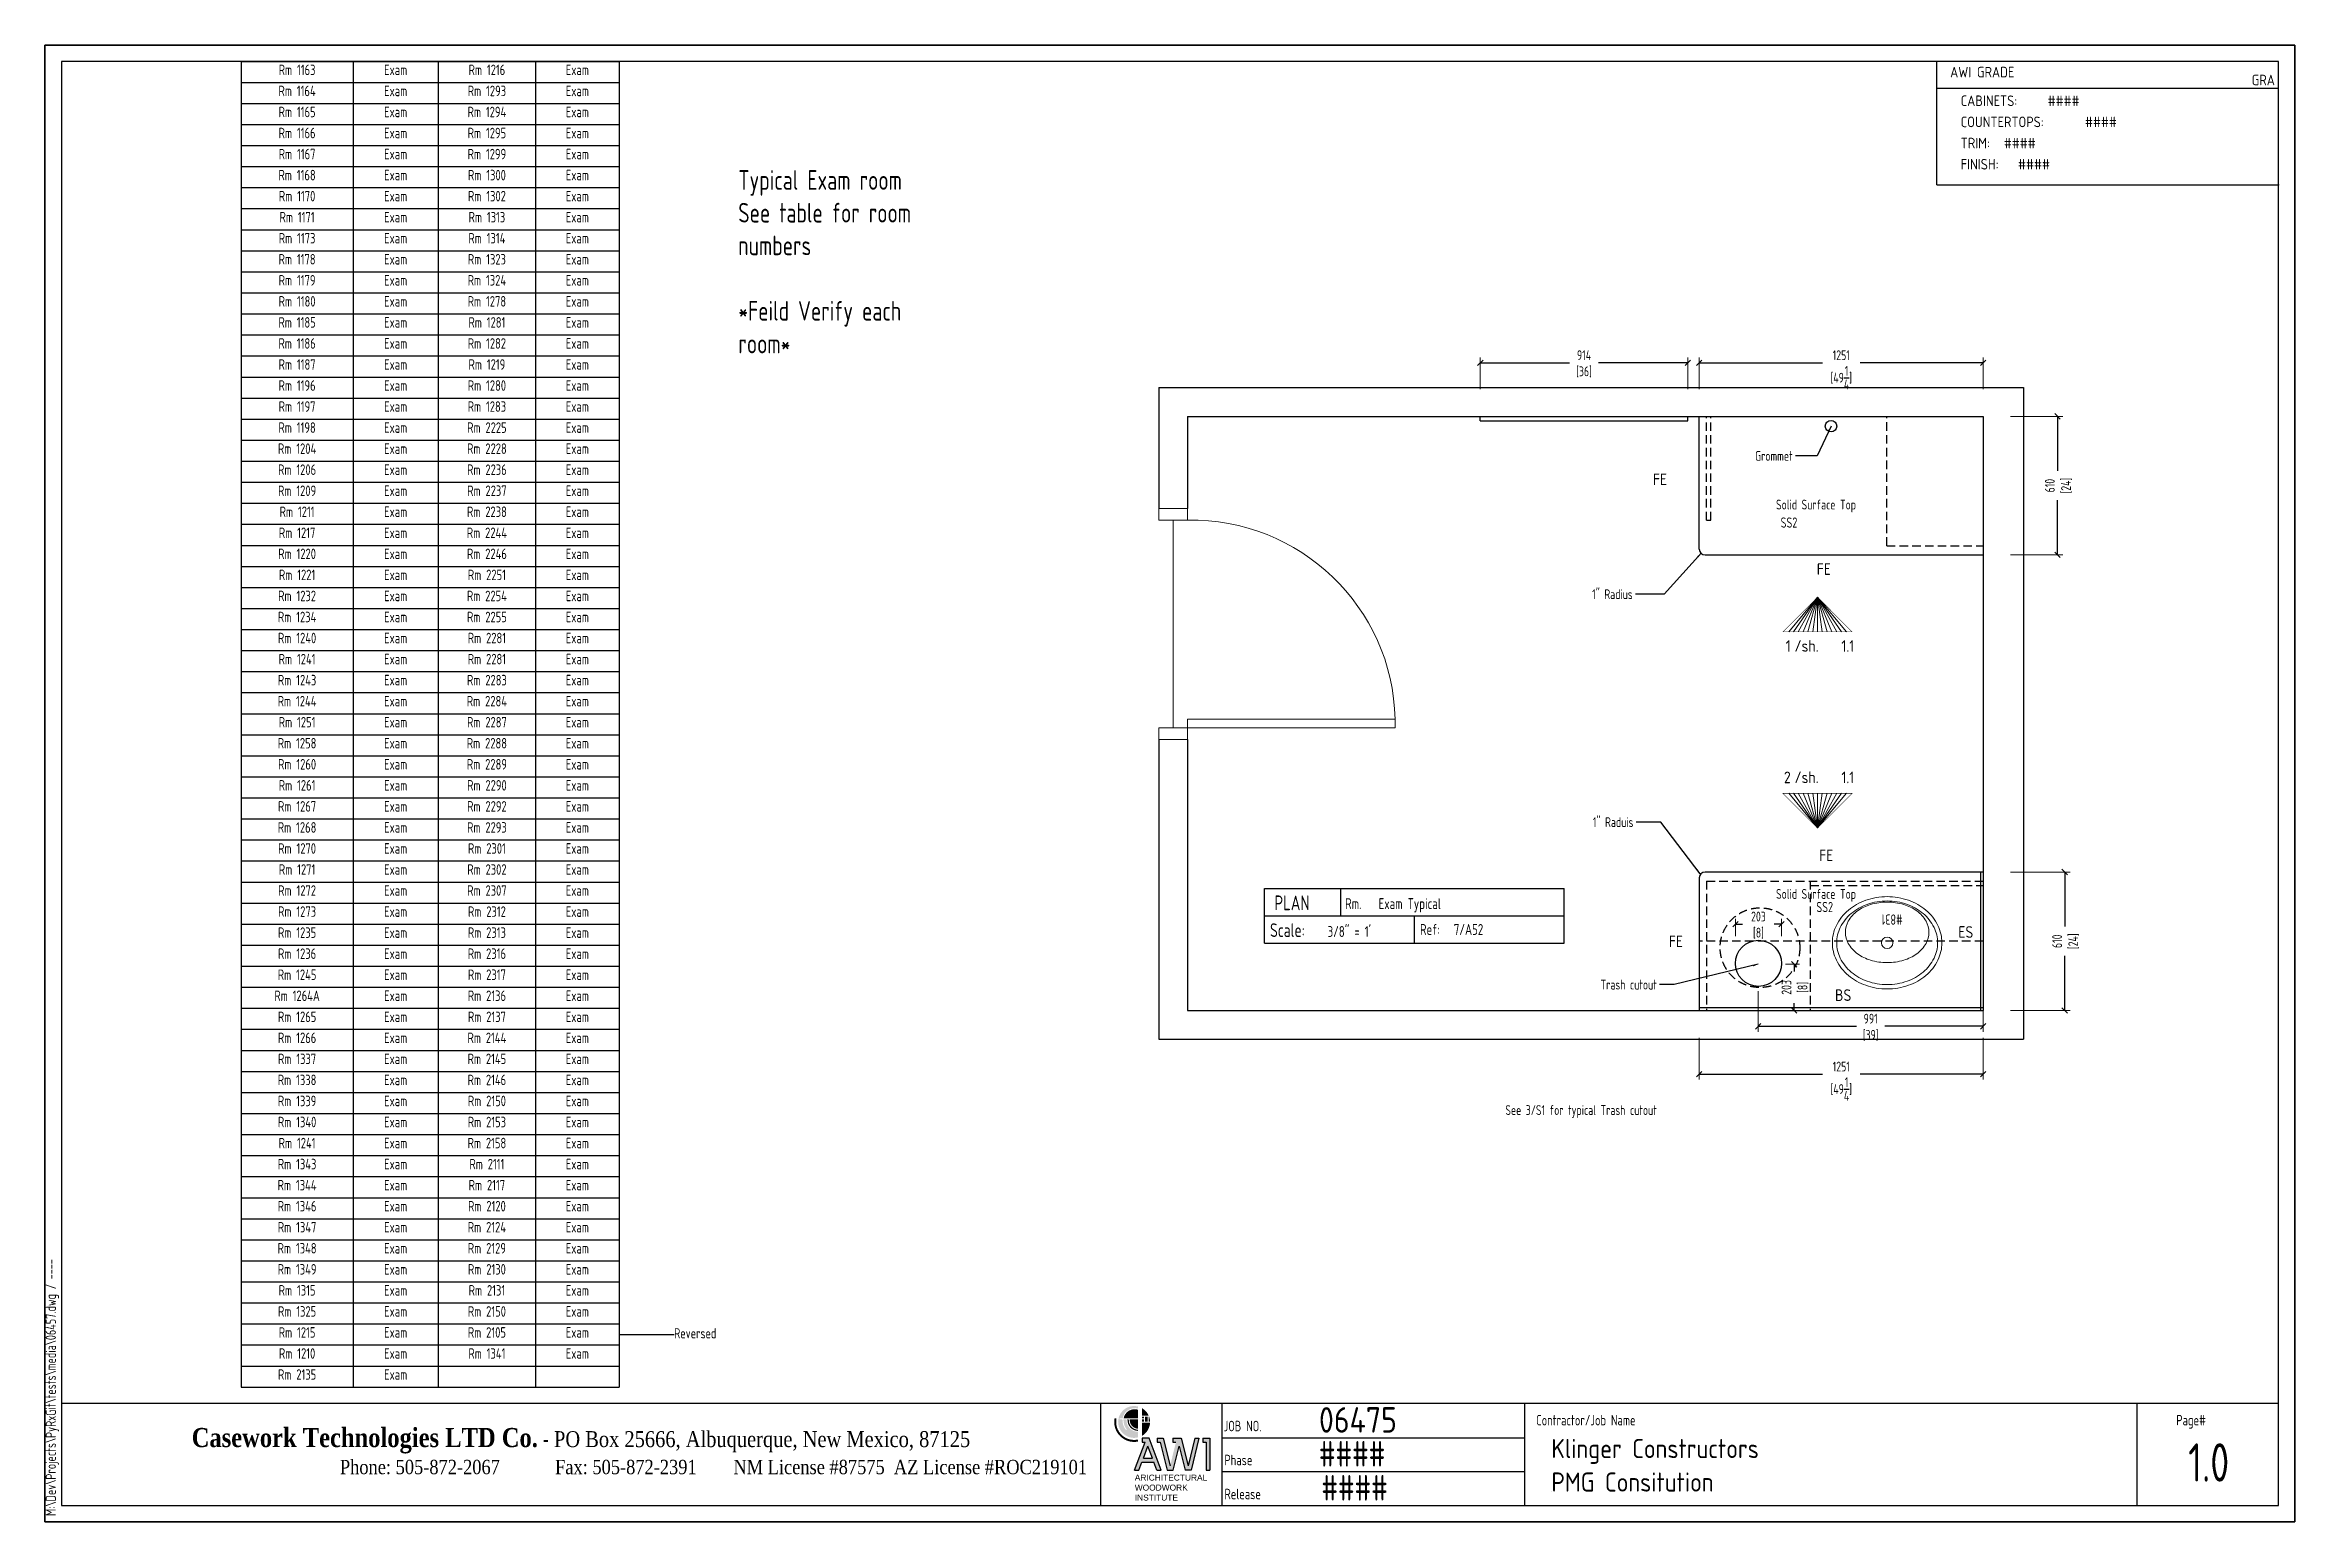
# Model space of a CAD drawing. Header units: millimetres. Extents: x -47782 to 27976, y -27086 to 15583.
# Drawn here: x -20410 to -10498, y 290 to 6794 of the extents above; entities that cross this region are included whole.
import ezdxf
from ezdxf.enums import TextEntityAlignment as Align

# ---------------------------------------------------------------- set-up
doc = ezdxf.new("R2010")
doc.units = ezdxf.units.MM
doc.header["$LTSCALE"] = 150
doc.linetypes.add('HIDDEN', pattern=[0.375, 0.25, -0.125])
for name, color, linetype in [('1_11_BOXBASE', 4, 'Continuous'), ('1_1_WALLS', 3, 'Continuous'), ('1_2_BASES_PLAN', 8, 'HIDDEN'), ('1_8_TEXT', 7, 'Continuous'), ('1_CRP_DIMS', 7, 'Continuous'), ('1_CRP_ELEV', 4, 'Continuous'), ('1_CRP_TEXT', 7, 'Continuous'), ('1_CRP_TOPS', 6, 'Continuous'), ('ANO2', 1, 'Continuous'), ('ANO3', 6, 'Continuous'), ('HIDDEN', 2, 'HIDDEN'), ('Lines', 7, 'Continuous')]:
    doc.layers.add(name, color=color, linetype=linetype)
for name, color, linetype, lineweight in [('NEW_DOORS', 1, 'Continuous', 0), ('NEW_PLUMBING', 4, 'Continuous', 0), ('NEW_WALLS', 7, 'Continuous', 0)]:
    doc.layers.add(name, color=color, linetype=linetype, lineweight=lineweight)
doc.layers.add('PLOTWIN', color=211, linetype='Continuous', plot=False)
doc.styles.add('AWI', font='micross.ttf')
doc.styles.add('Ctec', font='archs.shx', dxfattribs={"width": 0.85})
doc.styles.add('FINE', font='archs.shx', dxfattribs={"width": 0.85})
doc.styles.get("Standard").update_dxf_attribs({"font": 'archquik.shx', "width": 0.85})
doc.dimstyles.new('24', dxfattribs={"dimscale": 24, "dimtxt": 1.8, "dimasz": 1, "dimexe": 1, "dimexo": 5, "dimgap": 0.5, "dimtad": 0, "dimdec": 0, "dimzin": 1, "dimdsep": 46, "dimtxsty": 'Standard', "dimblk": 'OBLIQUE', "dimcen": 0.1, "dimclrd": 1, "dimclre": 1, "dimclrt": 7, "dimadec": 0, "dimazin": 0, "dimtfac": 1, "dimtdec": 0, "dimtofl": 0, "dimtmove": 2, "dimatfit": 3, "dimfxl": 1, "dimtolj": 1, "dimtzin": 1, "dimlwe": 13, "dimarcsym": 0})

msp = doc.modelspace()

# ---------------------------------------------------------------- texts
at = {"layer": '1_CRP_TEXT', "color": 7}
for s, insert, char_height, width, attachment_point in [('\\A1;Typical Exam room See table for room numbers\\P\\P*Feild Verify each room*  ', (-17355.39155, 5436.01979), 86.4, 861.0015466, 7), ('\\A1;Grommet', (-12711.01089, 4962.72225), 43.2, 251.7976891, 9), ('\\A1;Solid Surface Top', (-12431.74834, 4735.39759), 43.2, 588.5862941, 9), ('\\A1;1" Radius', (-13415.51469, 4353.78849), 43.2, 430.5007733, 9), ('\\A1;1" Raduis', (-13412.35538, 3350.16609), 43.2, 766.5319381, 9), ('\\A1;Solid Surface Top', (-12431.74834, 3020.86005), 43.2, 588.5862941, 9), ('\\A1;Trash cutout', (-13309.34379, 2634.54111), 43.2, 589.9363181, 9), ('\\A1;See 3/S1 for typical Trash cutout', (-13309.34379, 2069.02829), 43.2, 805.2927352, 9)]:
    msp.add_mtext(s, dxfattribs=dict(at, insert=insert, char_height=char_height, width=width, attachment_point=attachment_point))
at = {"layer": '1_CRP_TEXT', "char_height": 45, "attachment_point": 1}
for s, insert, width in [('SS2', (-12763.78132, 4713.38085), 153.3968815), ('SS2', (-12606.55984, 3020.35055), 153.3968815), ('Reversed', (-17638.10831, 1143.34887), 517.7233819)]:
    msp.add_mtext(s, dxfattribs=dict(at, insert=insert, width=width))

# ---------------------------------------------------------------- blocks, each defined once
blk = doc.blocks.new('awi')
h = blk.add_hatch(color=256)
h.paths.add_polyline_path([(3.931, 4.105), (3.966, 4.105), (3.99, 4.17), (4.089, 4.17), (4.113, 4.105), (4.148, 4.105), (4.05, 4.366), (3.992, 4.366), (3.992, 4.333), (4.017, 4.333)])
h.paths.add_polyline_path([(4.039, 4.301), (4.076, 4.203), (4.003, 4.203)], flags=16)
for points in [[(4.165, 4.366), (4.115, 4.366), (4.115, 4.333), (4.14, 4.333), (4.197, 4.105), (4.246, 4.105), (4.295, 4.301), (4.344, 4.105), (4.393, 4.105), (4.458, 4.366), (4.425, 4.366), (4.369, 4.141), (4.313, 4.366), (4.245, 4.366), (4.245, 4.333), (4.269, 4.333), (4.222, 4.141)], [(4.491, 4.366), (4.491, 4.333), (4.516, 4.333), (4.516, 4.105), (4.548, 4.105), (4.548, 4.366)]]:
    blk.add_hatch(color=256).paths.add_polyline_path(points)
at = {"layer": 'HIDDEN'}
for points in [[(3.959, 4.418, -0.426996), (3.864, 4.52), (3.839, 4.52, 0.181903), (3.866, 4.438), (3.86, 4.433, -0.18298), (3.831, 4.52), (3.808, 4.52), (3.808, 4.528), (3.832, 4.528, -0.448286), (3.959, 4.609), (3.959, 4.626, 1.290994), (3.959, 4.373)], [(3.992, 4.612), (3.992, 4.552), (4.046, 4.552, 0.158662)], [(3.959, 4.356, -0.543101), (3.782, 4.528), (3.766, 4.528, 0.529429), (3.959, 4.339)], [(3.959, 4.6, 0.451495), (3.84, 4.528), (3.959, 4.528)], [(3.883, 4.52), (3.872, 4.52, 0.428182), (3.959, 4.426), (3.959, 4.436, -0.430066)], [(3.959, 4.52), (3.891, 4.52, 0.431933), (3.959, 4.444)], [(4.008, 4.544), (3.992, 4.544), (3.992, 4.528), (4.008, 4.528)], [(4.008, 4.52), (3.992, 4.52), (3.992, 4.503), (4.008, 4.503)], [(4.057, 4.495), (3.992, 4.495), (3.992, 4.386, 0.259457)], [(4.038, 4.544), (4.017, 4.544), (4.017, 4.503), (4.038, 4.503)], [(4.05, 4.544), (4.047, 4.544), (4.047, 4.503), (4.057, 4.503, 0.080075)]]:
    blk.add_hatch(color=104, dxfattribs=at).paths.add_polyline_path(points)
for p, q in [((3.931, 4.105), (4.017, 4.333)), ((3.992, 4.366), (3.992, 4.333)), ((4.05, 4.366), (3.992, 4.366)), ((3.992, 4.333), (4.017, 4.333)), ((4.003, 4.203), (4.039, 4.301)), ((4.029, 4.366), (4.029, 4.366)), ((4.076, 4.203), (4.039, 4.301)), ((4.148, 4.105), (4.05, 4.366)), ((4.115, 4.366), (4.115, 4.333)), ((4.115, 4.366), (4.165, 4.366)), ((4.115, 4.333), (4.14, 4.333)), ((4.14, 4.333), (4.197, 4.105)), ((4.165, 4.366), (4.222, 4.141)), ((4.245, 4.366), (4.245, 4.333)), ((4.245, 4.366), (4.313, 4.366)), ((4.245, 4.333), (4.269, 4.333)), ((4.246, 4.105), (4.295, 4.301)), ((4.295, 4.301), (4.344, 4.105)), ((4.313, 4.366), (4.369, 4.141)), ((4.425, 4.366), (4.369, 4.141)), ((4.458, 4.366), (4.393, 4.105)), ((4.425, 4.366), (4.458, 4.366)), ((4.491, 4.366), (4.491, 4.333)), ((4.491, 4.366), (4.548, 4.366)), ((4.491, 4.333), (4.516, 4.333)), ((4.516, 4.333), (4.516, 4.105)), ((4.548, 4.366), (4.548, 4.105)), ((3.931, 4.105), (3.966, 4.105)), ((3.966, 4.105), (3.99, 4.17)), ((3.99, 4.17), (4.089, 4.17)), ((4.003, 4.203), (4.076, 4.203)), ((4.113, 4.105), (4.089, 4.17)), ((4.113, 4.105), (4.148, 4.105)), ((4.197, 4.105), (4.246, 4.105)), ((4.393, 4.105), (4.344, 4.105)), ((4.516, 4.105), (4.548, 4.105))]:
    blk.add_line(p, q)
at = {"insert": (3.932, 4.068), "char_height": 0.04906, "width": 0.64931, "attachment_point": 1, "style": 'AWI'}
blk.add_mtext('ARICHITECTURAL\\PWOODWORK\\PINSTITUTE', dxfattribs=at)
blk = doc.blocks.new('Brdrtemplate')
blk.add_line((410, 21.71), (3, 21.71))
blk.add_lwpolyline([(3, 3), (410, 3), (410, 268), (3, 268)], close=True)
at = {"layer": '1_8_TEXT'}
for p, q in [((193.83, 3), (193.83, 21.71)), ((216.05, 3), (216.05, 21.71)), ((271.64, 3), (271.64, 21.71)), ((384.01, 3), (384.01, 21.71)), ((216.05, 15.47), (271.64, 15.47)), ((216.05, 9.24), (271.64, 9.24))]:
    blk.add_line(p, q, dxfattribs=at)
at = {"layer": '1_8_TEXT', "lineweight": 13}
blk.add_line((276.51, 5.57), (276.51, 5.57), dxfattribs=at)
at = {"layer": '1_8_TEXT'}
for p in [(216.05, 15.47), (216.05, 9.24)]:
    blk.add_point(p, dxfattribs=at)
at = {"layer": 'PLOTWIN'}
blk.add_lwpolyline([(0, 0), (413, 0), (413, 271), (0, 271)], close=True, dxfattribs=at)
at = {"layer": '1_8_TEXT', "lineweight": 13, "xscale": 22.39221752265871, "yscale": 22.39221752265871, "zscale": 22.39221752265871}
blk.add_blockref('awi', (111.99, -82.4), dxfattribs=at)
at = {"layer": '1_8_TEXT', "style": 'Ctec', "width": 0.85}
for s, height, p in [('JOB NO.', 1.93, (216.35, 16.64)), ('Contractor/Job Name', 1.9303, (273.72, 17.72)), ('Page#', 1.93, (391.21, 17.72)), ('Phase', 1.93, (216.48, 10.41)), ('Release', 1.93, (216.5, 4.17))]:
    blk.add_text(s, height=height, dxfattribs=at).set_placement(p)
at = {"layer": '1_8_TEXT', "insert": (0.13, 1.09), "char_height": 1.8707, "width": 218.1848, "attachment_point": 1, "rotation": 90}
blk.add_mtext('M:\\\\Dev\\\\Projects\\\\PyRxGit\\\\tests\\\\media\\\\06457.dwg / ----', dxfattribs=at)
at = {"layer": '1_8_TEXT', "insert": (26.93, 17.25), "char_height": 3.50755, "width": 230.1894, "attachment_point": 1, "style": 'Ctec'}
blk.add_mtext('{\\fTimes New Roman|b1|i0|c0|p18;Casework Technologies LTD Co.\\Ftxt|c0;\\H0.8333x; - \\fTimes New Roman|b0|i0|c0|p18;PO Box 25666, Albuquerque, New Mexico, 87125\\P\\H0.8x;                                  \\H1.125x;  Phone: 505-872-2067            Fax: 505-872-2391        NM License #87575  AZ License #ROC219101}', dxfattribs=at)
at = {"layer": '1_8_TEXT', "flags": 8}
for tag, p, height in [('JOBNUM', (233.84, 16.39), 4.68), ('CONTRACTOR', (276.51, 11.72), 3.51), ('JOBNAME', (276.51, 5.57), 3.51)]:
    blk.add_attdef(tag, p, '', height=height, dxfattribs=at)
at = {"layer": '1_8_TEXT', "style": 'Ctec', "width": 0.85, "flags": 8}
for tag, p in [('PHASE', (233.84, 10.16)), ('RELEASE', (234.29, 3.92))]:
    blk.add_attdef(tag, p, '', height=4.68, dxfattribs=at)
blk.add_attdef('PAGE', text='', height=7.02, dxfattribs=at).set_placement((397.16, 10.92), align=Align.MIDDLE_CENTER)
blk = doc.blocks.new('GRA')
at = {"layer": '1_8_TEXT', "color": 6}
for p, q in [((0, 0), (-45.23, 0)), ((-45.23, -16.33), (-45.23, 0)), ((0, -16.33), (0, 0)), ((0, -3.58), (-45.23, -3.58)), ((-45.23, -16.33), (0, -16.33))]:
    blk.add_line(p, q, dxfattribs=at)
at = {"layer": '1_8_TEXT'}
blk.add_point((0, -16.33), dxfattribs=at)
for s, p in [('AWI GRADE', (-43.48, -2.12)), ('CABINETS:', (-42.08, -5.91)), ('COUNTERTOPS:', (-42.08, -8.71)), ('TRIM:', (-42.08, -11.51)), ('FINISH:', (-42.08, -14.31))]:
    blk.add_text(s, height=1.399, dxfattribs=at).set_placement(p)
blk.add_text('GRA', height=1.399, dxfattribs=at).set_placement((-0.5, -3.58), align=Align.BOTTOM_RIGHT)
at = {"layer": '1_8_TEXT', "flags": 8}
for p in [(-30.58, -5.91), (-25.64, -8.71), (-36.37, -11.51), (-34.49, -14.31)]:
    blk.add_attdef('GRADE', p, '', height=1.38, dxfattribs=at)
blk = doc.blocks.new('A$C0F4D6628')
at = {"layer": 'NEW_DOORS'}
for points in [[(2, 5), (3.5, 5), (3.5, 41), (2, 41)], [(0, 0), (2, 0), (2, 5), (0, 5)], [(38, 0), (40, 0), (40, 5), (38, 5)]]:
    blk.add_lwpolyline(points, close=True, dxfattribs=at)
blk.add_arc((2.69, 5.7), 35.31, 358.8687, 88.6936, dxfattribs=at)
blk = doc.blocks.new('A$C01784F83')
at = {"layer": 'NEW_PLUMBING', "linetype": 'ByBlock', "lineweight": -2}
for points in [[(16, 9.5, 0.084101), (15.37, 13.21, 0.091322), (13.66, 16.22, 0.103814), (10.99, 18.3, 0.114782), (8, 19, 0.114782), (5.01, 18.3, 0.103814), (2.34, 16.22, 0.091322), (0.63, 13.21, 0.084101), (0, 9.5, 0.084101), (0.63, 5.79, 0.091322), (2.34, 2.78, 0.103814), (5.01, 0.7, 0.114782), (8, 0, 0.114782), (10.99, 0.7, 0.103814), (13.66, 2.78, 0.091322), (15.37, 5.79, 0.084101)], [(15.25, 9.5, 0.084101), (14.66, 12.96, 0.091322), (13.08, 15.73, 0.103814), (10.66, 17.63, 0.114782), (8, 18.25, 0.114782), (5.34, 17.63, 0.103814), (2.92, 15.73, 0.091322), (1.34, 12.96, 0.084101), (0.75, 9.5, 0.084101), (1.34, 6.04, 0.091322), (2.92, 3.27, 0.103814), (5.34, 1.37, 0.114782), (8, 0.75, 0.114782), (10.66, 1.37, 0.103814), (13.08, 3.27, 0.091322), (14.66, 6.04, 0.084101)], [(11.44, 9.5, 0.073018), (11.02, 12.37, 0.084057), (9.9, 14.63, 0.106512), (8.1, 16.24, 0.130573), (6.19, 16.75, 0.130573), (4.27, 16.24, 0.106512), (2.47, 14.63, 0.084057), (1.36, 12.37, 0.073018), (0.94, 9.5, 0.073018), (1.36, 6.63, 0.084057), (2.47, 4.37, 0.106512), (4.27, 2.76, 0.130573), (6.19, 2.25, 0.130573), (8.1, 2.76, 0.106512), (9.9, 4.37, 0.084057), (11.02, 6.63, 0.073018)]]:
    blk.add_lwpolyline(points, format="xyb", close=True, dxfattribs=at)
blk.add_circle((8, 9.5), 1, dxfattribs=at)
at = {"layer": '1_CRP_TEXT', "width": 0.85}
blk.add_text('#831', height=1.779, rotation=270, dxfattribs=at).set_placement((3.08, 12.2))
blk = doc.blocks.new('_OBLIQUE')
at = {"color": 0, "linetype": 'ByBlock'}
blk.add_line((-0.5, -0.5), (0.5, 0.5), dxfattribs=at)
blk = doc.blocks.new('*D283')
at = {"layer": '1_CRP_DIMS', "color": 1, "linetype": 'Continuous', "lineweight": 13, "transparency": 16777216}
for p, q in [((-11751.1, 3151.9), (-11488.3, 3151.9)), ((-11751.1, 2542.3), (-11488.3, 2542.3))]:
    blk.add_line(p, q, dxfattribs=at)
at = {"layer": '1_CRP_DIMS', "color": 1, "linetype": 'ByBlock', "lineweight": -2, "transparency": 16777216}
for p, q in [((-11512.3, 3151.9), (-11512.3, 2911.6)), ((-11512.3, 2542.3), (-11512.3, 2782.5))]:
    blk.add_line(p, q, dxfattribs=at)
at = {"layer": 'Defpoints', "color": 0, "transparency": 16777216}
for p in [(-11871.1, 3151.9), (-11871.1, 2542.3), (-11512.3, 2542.3)]:
    blk.add_point(p, dxfattribs=at)
at = {"layer": '1_CRP_DIMS', "color": 1, "lineweight": -2, "transparency": 16777216, "xscale": 24, "yscale": 24, "zscale": 24}
for p, rotation in [((-11512.3, 3151.9), 90), ((-11512.3, 2542.3), 270)]:
    blk.add_blockref('_OBLIQUE', p, dxfattribs=dict(at, rotation=rotation))
at = {"layer": '1_CRP_DIMS', "color": 7, "transparency": 16777216, "char_height": 43.2, "attachment_point": 5, "rotation": 90}
for s, insert in [('\\A1;610', (-11545.9, 2847.1)), ('\\A1;[24]', (-11472.7, 2847.1))]:
    blk.add_mtext(s, dxfattribs=dict(at, insert=insert))
blk = doc.blocks.new('*D284')
at = {"layer": '1_CRP_DIMS', "color": 1, "linetype": 'Continuous', "lineweight": 13, "transparency": 16777216}
for p, q in [((-13122.3, 2422.3), (-13122.3, 2237.7)), ((-11871.1, 2422.3), (-11871.1, 2237.7))]:
    blk.add_line(p, q, dxfattribs=at)
at = {"layer": '1_CRP_DIMS', "color": 1, "linetype": 'ByBlock', "lineweight": -2, "transparency": 16777216}
for p, q in [((-13122.3, 2261.7), (-12579.6, 2261.7)), ((-11871.1, 2261.7), (-12413.8, 2261.7))]:
    blk.add_line(p, q, dxfattribs=at)
at = {"layer": 'Defpoints', "color": 0, "transparency": 16777216}
for p in [(-13122.3, 2542.3), (-11871.1, 2542.3), (-13122.3, 2261.7)]:
    blk.add_point(p, dxfattribs=at)
at = {"layer": '1_CRP_DIMS', "color": 1, "lineweight": -2, "transparency": 16777216, "xscale": 24, "yscale": 24, "zscale": 24, "rotation": 180}
blk.add_blockref('_OBLIQUE', (-13122.3, 2261.7), dxfattribs=at)
at = {"layer": '1_CRP_DIMS', "color": 1, "lineweight": -2, "transparency": 16777216, "xscale": 24, "yscale": 24, "zscale": 24}
blk.add_blockref('_OBLIQUE', (-11871.1, 2261.7), dxfattribs=at)
at = {"layer": '1_CRP_DIMS', "color": 7, "transparency": 16777216, "char_height": 43.2, "attachment_point": 5}
for s, insert in [('\\A1;1251', (-12496.7, 2295.3)), ('\\A1;[49{\\H1.000000x;\\S1/4;}]', (-12496.7, 2196.3))]:
    blk.add_mtext(s, dxfattribs=dict(at, insert=insert))
blk = doc.blocks.new('*D285')
at = {"layer": '1_CRP_DIMS', "color": 1, "linetype": 'Continuous', "lineweight": 13, "transparency": 16777216}
for p, q in [((-12862.8, 2626.6), (-12862.8, 2448.6)), ((-11871.5, 2626.6), (-11871.5, 2448.6))]:
    blk.add_line(p, q, dxfattribs=at)
at = {"layer": '1_CRP_DIMS', "color": 1, "linetype": 'ByBlock', "lineweight": -2, "transparency": 16777216}
for p, q in [((-12862.8, 2472.6), (-12429.2, 2472.6)), ((-11871.5, 2472.6), (-12305.1, 2472.6))]:
    blk.add_line(p, q, dxfattribs=at)
at = {"layer": 'Defpoints', "color": 0, "transparency": 16777216}
for p in [(-12862.8, 2746.6), (-11871.5, 2746.6), (-11871.5, 2472.6)]:
    blk.add_point(p, dxfattribs=at)
at = {"layer": '1_CRP_DIMS', "color": 1, "lineweight": -2, "transparency": 16777216, "xscale": 24, "yscale": 24, "zscale": 24, "rotation": 180}
blk.add_blockref('_OBLIQUE', (-12862.8, 2472.6), dxfattribs=at)
at = {"layer": '1_CRP_DIMS', "color": 1, "lineweight": -2, "transparency": 16777216, "xscale": 24, "yscale": 24, "zscale": 24}
blk.add_blockref('_OBLIQUE', (-11871.5, 2472.6), dxfattribs=at)
at = {"layer": '1_CRP_DIMS', "color": 7, "transparency": 16777216, "char_height": 43.2, "attachment_point": 5}
for s, insert in [('\\A1;991', (-12367.2, 2506.2)), ('\\A1;[39]', (-12367.2, 2433.1))]:
    blk.add_mtext(s, dxfattribs=dict(at, insert=insert))
blk = doc.blocks.new('*D287')
at = {"layer": '1_CRP_DIMS', "color": 1, "linetype": 'Continuous', "lineweight": 13, "transparency": 16777216}
for p, q in [((-12963.1, 2869.8), (-12963.1, 2946.3)), ((-12759.9, 2869.8), (-12759.9, 2946.3))]:
    blk.add_line(p, q, dxfattribs=at)
at = {"layer": '1_CRP_DIMS', "color": 1, "linetype": 'ByBlock', "lineweight": -2, "transparency": 16777216}
for p, q in [((-12963.1, 2922.3), (-12931.1, 2922.3)), ((-12759.9, 2922.3), (-12791.9, 2922.3))]:
    blk.add_line(p, q, dxfattribs=at)
at = {"layer": 'Defpoints', "color": 0, "transparency": 16777216}
for p in [(-12963.1, 2922.3), (-12963.1, 2749.8), (-12759.9, 2749.8)]:
    blk.add_point(p, dxfattribs=at)
at = {"layer": '1_CRP_DIMS', "color": 1, "lineweight": -2, "transparency": 16777216, "xscale": 24, "yscale": 24, "zscale": 24, "rotation": 180}
blk.add_blockref('_OBLIQUE', (-12963.1, 2922.3), dxfattribs=at)
at = {"layer": '1_CRP_DIMS', "color": 1, "lineweight": -2, "transparency": 16777216, "xscale": 24, "yscale": 24, "zscale": 24}
blk.add_blockref('_OBLIQUE', (-12759.9, 2922.3), dxfattribs=at)
at = {"layer": '1_CRP_DIMS', "color": 7, "transparency": 16777216, "char_height": 43.2, "attachment_point": 5}
for s, insert in [('\\A1;203', (-12861.5, 2955.9)), ('\\A1;[8]', (-12861.5, 2882.7))]:
    blk.add_mtext(s, dxfattribs=dict(at, insert=insert))
blk = doc.blocks.new('*D288')
at = {"layer": '1_CRP_DIMS', "color": 1, "linetype": 'Continuous', "lineweight": 13, "transparency": 16777216}
for p, q in [((-12742.8, 2745.6), (-12680.4, 2745.6)), ((-12742.8, 2542.3), (-12680.4, 2542.3))]:
    blk.add_line(p, q, dxfattribs=at)
at = {"layer": '1_CRP_DIMS', "color": 1, "linetype": 'ByBlock', "lineweight": -2, "transparency": 16777216}
for p, q in [((-12704.4, 2745.6), (-12704.4, 2713.5)), ((-12704.4, 2542.3), (-12704.4, 2574.3))]:
    blk.add_line(p, q, dxfattribs=at)
at = {"layer": 'Defpoints', "color": 0, "transparency": 16777216}
for p in [(-12862.8, 2745.6), (-12862.8, 2542.3), (-12704.4, 2542.3)]:
    blk.add_point(p, dxfattribs=at)
at = {"layer": '1_CRP_DIMS', "color": 1, "lineweight": -2, "transparency": 16777216, "xscale": 24, "yscale": 24, "zscale": 24}
for p, rotation in [((-12704.4, 2745.6), 90), ((-12704.4, 2542.3), 270)]:
    blk.add_blockref('_OBLIQUE', p, dxfattribs=dict(at, rotation=rotation))
at = {"layer": '1_CRP_DIMS', "color": 7, "transparency": 16777216, "char_height": 43.2, "attachment_point": 5, "rotation": 90}
for s, insert in [('\\A1;203', (-12738, 2643.9)), ('\\A1;[8]', (-12664.9, 2643.9))]:
    blk.add_mtext(s, dxfattribs=dict(at, insert=insert))
blk = doc.blocks.new('plan')
at = {"layer": '1_8_TEXT'}
for p, q in [((0, 10), (55.02, 10)), ((0, 0), (0, 10)), ((13.95, 10), (13.95, 5)), ((55.02, 0), (55.02, 10)), ((0, 5), (55.02, 5)), ((27.51, 5), (27.51, 0)), ((0, 0), (55.02, 0))]:
    blk.add_line(p, q, dxfattribs=at)
at = {"layer": '1_8_TEXT', "style": 'FINE', "width": 0.85}
for s, height, p in [('Rm.', 2, (14.83, 6.24)), ('Scale:', 2.5, (1.05, 1.12)), ('Ref:', 2, (28.57, 1.5))]:
    blk.add_text(s, height=height, dxfattribs=at).set_placement(p)
at = {"layer": '1_8_TEXT', "style": 'FINE', "width": 0.85, "flags": 8}
for tag, p, height in [('BLANK', (0.02, 11.25), 8), ('PLAN', (1.84, 6.03), 2.7), ('ROOM', (20.97, 6.24), 2), ('SCALE', (11.61, 1.12), 2), ('REF', (34.78, 1.5), 2)]:
    blk.add_attdef(tag, p, '', height=height, dxfattribs=at)
blk.add_attdef('SPACER', text='', height=2, dxfattribs=at).set_placement((54.36, 11.46), align=Align.RIGHT)
blk = doc.blocks.new('*D289')
at = {"layer": '1_CRP_DIMS', "color": 1, "linetype": 'Continuous', "lineweight": 13, "transparency": 16777216}
for p, q in [((-14086.9, 5278.5), (-14086.9, 5418.3)), ((-13172.9, 5278.5), (-13172.9, 5418.3))]:
    blk.add_line(p, q, dxfattribs=at)
at = {"layer": '1_CRP_DIMS', "color": 1, "linetype": 'ByBlock', "lineweight": -2, "transparency": 16777216}
for p, q in [((-14086.9, 5394.3), (-13693.8, 5394.3)), ((-13172.9, 5394.3), (-13566, 5394.3))]:
    blk.add_line(p, q, dxfattribs=at)
at = {"layer": 'Defpoints', "color": 0, "transparency": 16777216}
for p in [(-13172.9, 5394.3), (-14086.9, 5158.5), (-13172.9, 5158.5)]:
    blk.add_point(p, dxfattribs=at)
at = {"layer": '1_CRP_DIMS', "color": 1, "lineweight": -2, "transparency": 16777216, "xscale": 24, "yscale": 24, "zscale": 24, "rotation": 180}
blk.add_blockref('_OBLIQUE', (-14086.9, 5394.3), dxfattribs=at)
at = {"layer": '1_CRP_DIMS', "color": 1, "lineweight": -2, "transparency": 16777216, "xscale": 24, "yscale": 24, "zscale": 24}
blk.add_blockref('_OBLIQUE', (-13172.9, 5394.3), dxfattribs=at)
at = {"layer": '1_CRP_DIMS', "color": 7, "transparency": 16777216, "char_height": 43.2, "attachment_point": 5}
for s, insert in [('\\A1;[36]', (-13629.9, 5354.7)), ('\\A1;914', (-13629.9, 5427.9))]:
    blk.add_mtext(s, dxfattribs=dict(at, insert=insert))
blk = doc.blocks.new('*D290')
at = {"layer": '1_CRP_DIMS', "color": 1, "linetype": 'Continuous', "lineweight": 13, "transparency": 16777216}
for p, q in [((-13122.3, 5278.5), (-13122.3, 5418.3)), ((-11871.1, 5278.5), (-11871.1, 5418.3))]:
    blk.add_line(p, q, dxfattribs=at)
at = {"layer": '1_CRP_DIMS', "color": 1, "linetype": 'ByBlock', "lineweight": -2, "transparency": 16777216}
for p, q in [((-13122.3, 5394.3), (-12579.6, 5394.3)), ((-11871.1, 5394.3), (-12413.8, 5394.3))]:
    blk.add_line(p, q, dxfattribs=at)
at = {"layer": 'Defpoints', "color": 0, "transparency": 16777216}
for p in [(-11871.1, 5394.3), (-13122.3, 5158.5), (-11871.1, 5158.5)]:
    blk.add_point(p, dxfattribs=at)
at = {"layer": '1_CRP_DIMS', "color": 1, "lineweight": -2, "transparency": 16777216, "xscale": 24, "yscale": 24, "zscale": 24, "rotation": 180}
blk.add_blockref('_OBLIQUE', (-13122.3, 5394.3), dxfattribs=at)
at = {"layer": '1_CRP_DIMS', "color": 1, "lineweight": -2, "transparency": 16777216, "xscale": 24, "yscale": 24, "zscale": 24}
blk.add_blockref('_OBLIQUE', (-11871.1, 5394.3), dxfattribs=at)
at = {"layer": '1_CRP_DIMS', "color": 7, "transparency": 16777216, "char_height": 43.2, "attachment_point": 5}
for s, insert in [('\\A1;[49{\\H1.000000x;\\S1/4;}]', (-12496.7, 5328.9)), ('\\A1;1251', (-12496.7, 5427.9))]:
    blk.add_mtext(s, dxfattribs=dict(at, insert=insert))
blk = doc.blocks.new('*D291')
at = {"layer": '1_CRP_DIMS', "color": 1, "linetype": 'Continuous', "lineweight": 13, "transparency": 16777216}
for p, q in [((-11751.1, 5158.5), (-11520.1, 5158.5)), ((-11751.1, 4548.5), (-11520.1, 4548.5))]:
    blk.add_line(p, q, dxfattribs=at)
at = {"layer": '1_CRP_DIMS', "color": 1, "linetype": 'ByBlock', "lineweight": -2, "transparency": 16777216}
for p, q in [((-11544.1, 5158.5), (-11544.1, 4918)), ((-11544.1, 4548.5), (-11544.1, 4788.9))]:
    blk.add_line(p, q, dxfattribs=at)
at = {"layer": 'Defpoints', "color": 0, "transparency": 16777216}
for p in [(-11871.1, 5158.5), (-11544.1, 5158.5), (-11871.1, 4548.5)]:
    blk.add_point(p, dxfattribs=at)
at = {"layer": '1_CRP_DIMS', "color": 1, "lineweight": -2, "transparency": 16777216, "xscale": 24, "yscale": 24, "zscale": 24}
for p, rotation in [((-11544.1, 5158.5), 90), ((-11544.1, 4548.5), 270)]:
    blk.add_blockref('_OBLIQUE', p, dxfattribs=dict(at, rotation=rotation))
at = {"layer": '1_CRP_DIMS', "color": 7, "transparency": 16777216, "char_height": 43.2, "attachment_point": 5, "rotation": 90}
for s, insert in [('\\A1;610', (-11577.7, 4853.5)), ('\\A1;[24]', (-11504.5, 4853.5))]:
    blk.add_mtext(s, dxfattribs=dict(at, insert=insert))
blk = doc.blocks.new('fe')
at = {"layer": '1_8_TEXT'}
blk.add_text('FE', height=51.2, dxfattribs=at).set_placement((-35, -25))
blk = doc.blocks.new('ElvArrowDwn')
at = {"layer": 'ANO3', "const_width": 0.0662}
blk.add_lwpolyline([(-4.77, 4.77), (0, 0), (4.77, 4.77)], close=True, dxfattribs=at)
at = {"layer": 'Lines', "color": 8, "lineweight": 0}
for p in [(-3.97, 4.77), (-3.31, 4.77), (-2.65, 4.77), (-1.99, 4.77), (-1.32, 4.77), (-0.66, 4.77), (0, 4.77), (0.66, 4.77), (1.32, 4.77), (1.99, 4.77), (2.65, 4.77), (3.31, 4.77), (3.97, 4.77)]:
    blk.add_line(p, (0, 0), dxfattribs=at)
at = {"layer": 'ANO2'}
blk.add_text('/sh.', height=1.6, dxfattribs=at).set_placement((-3.17, 6.18))
blk.add_attdef('NOTE', text='', height=1.6, dxfattribs=at).set_placement((-0.06, 9.33), align=Align.CENTER)
blk.add_attdef('ELEVATION', text='', height=1.6, dxfattribs=at).set_placement((-3.69, 6.16), align=Align.RIGHT)
blk.add_attdef('SHEET', (3.29, 6.16), '', height=1.6, dxfattribs=at)
blk = doc.blocks.new('ElvArrowUp')
at = {"layer": 'ANO3', "const_width": 0.0662}
blk.add_lwpolyline([(-4.77, -4.77), (0, 0), (4.77, -4.77)], close=True, dxfattribs=at)
at = {"layer": 'Lines', "color": 8, "lineweight": 0}
for p in [(0, -4.77), (-3.97, -4.77), (-3.31, -4.77), (-2.65, -4.77), (-1.99, -4.77), (-1.32, -4.77), (-0.66, -4.77), (0.66, -4.77), (1.32, -4.77), (1.99, -4.77), (2.65, -4.77), (3.31, -4.77), (3.97, -4.77)]:
    blk.add_line(p, (0, 0), dxfattribs=at)
at = {"layer": 'ANO2'}
blk.add_text('/sh.', height=1.6, dxfattribs=at).set_placement((-3.17, -7.5))
blk.add_attdef('Elev', text='', height=1.6, dxfattribs=at).set_placement((-3.69, -7.52), align=Align.RIGHT)
blk.add_attdef('sheet', (3.29, -7.52), '', height=1.6, dxfattribs=at)
blk.add_attdef('Note', text='', height=1.6, dxfattribs=at).set_placement((0.18, -10.68), align=Align.CENTER)
blk = doc.blocks.new('BS')
at = {"layer": '1_8_TEXT'}
blk.add_text('BS', height=51.2, dxfattribs=at).set_placement((-43.96, -24.624))
blk = doc.blocks.new('ES')
at = {"layer": '1_8_TEXT'}
blk.add_text('ES', height=51.2, dxfattribs=at).set_placement((-38.912, -25.6))
blk = doc.blocks.new('*T551')
at = {"layer": '1_CRP_TEXT', "color": 0, "lineweight": -2}
for p, q in [((0, 0), (494.3, 0)), ((0, 0), (0, -92.7)), ((494.3, 0), (868.8, 0)), ((494.3, 0), (494.3, -92.7)), ((868.8, 0), (1297.8, 0)), ((868.8, 0), (868.8, -92.7)), ((1297.8, 0), (1665.7, 0)), ((1297.8, 0), (1297.8, -92.7)), ((1665.7, 0), (1665.7, -92.7)), ((0, -92.7), (494.3, -92.7)), ((0, -92.7), (0, -185.3)), ((494.3, -92.7), (868.8, -92.7)), ((494.3, -92.7), (494.3, -185.3)), ((868.8, -92.7), (1297.8, -92.7)), ((868.8, -92.7), (868.8, -185.3)), ((1297.8, -92.7), (1665.7, -92.7)), ((1297.8, -92.7), (1297.8, -185.3)), ((1665.7, -92.7), (1665.7, -185.3)), ((0, -185.3), (494.3, -185.3)), ((0, -185.3), (0, -278)), ((494.3, -185.3), (868.8, -185.3)), ((494.3, -185.3), (494.3, -278)), ((868.8, -185.3), (1297.8, -185.3)), ((868.8, -185.3), (868.8, -278)), ((1297.8, -185.3), (1665.7, -185.3)), ((1297.8, -185.3), (1297.8, -278)), ((1665.7, -185.3), (1665.7, -278)), ((0, -278), (494.3, -278)), ((0, -278), (0, -370.7)), ((494.3, -278), (868.8, -278)), ((494.3, -278), (494.3, -370.7)), ((868.8, -278), (1297.8, -278)), ((868.8, -278), (868.8, -370.7)), ((1297.8, -278), (1665.7, -278)), ((1297.8, -278), (1297.8, -370.7)), ((1665.7, -278), (1665.7, -370.7)), ((0, -370.7), (494.3, -370.7)), ((0, -370.7), (0, -463.3)), ((494.3, -370.7), (868.8, -370.7)), ((494.3, -370.7), (494.3, -463.3)), ((868.8, -370.7), (1297.8, -370.7)), ((868.8, -370.7), (868.8, -463.3)), ((1297.8, -370.7), (1665.7, -370.7)), ((1297.8, -370.7), (1297.8, -463.3)), ((1665.7, -370.7), (1665.7, -463.3)), ((0, -463.3), (494.3, -463.3)), ((0, -463.3), (0, -556)), ((494.3, -463.3), (868.8, -463.3)), ((494.3, -463.3), (494.3, -556)), ((868.8, -463.3), (1297.8, -463.3)), ((868.8, -463.3), (868.8, -556)), ((1297.8, -463.3), (1665.7, -463.3)), ((1297.8, -463.3), (1297.8, -556)), ((1665.7, -463.3), (1665.7, -556)), ((0, -556), (494.3, -556)), ((0, -556), (0, -648.6)), ((494.3, -556), (868.8, -556)), ((494.3, -556), (494.3, -648.6)), ((868.8, -556), (1297.8, -556)), ((868.8, -556), (868.8, -648.6)), ((1297.8, -556), (1665.7, -556)), ((1297.8, -556), (1297.8, -648.6)), ((1665.7, -556), (1665.7, -648.6)), ((0, -648.6), (494.3, -648.6)), ((0, -648.6), (0, -741.3)), ((494.3, -648.6), (868.8, -648.6)), ((494.3, -648.6), (494.3, -741.3)), ((868.8, -648.6), (1297.8, -648.6)), ((868.8, -648.6), (868.8, -741.3)), ((1297.8, -648.6), (1665.7, -648.6)), ((1297.8, -648.6), (1297.8, -741.3)), ((1665.7, -648.6), (1665.7, -741.3)), ((0, -741.3), (494.3, -741.3)), ((0, -741.3), (0, -834)), ((494.3, -741.3), (868.8, -741.3)), ((494.3, -741.3), (494.3, -834)), ((868.8, -741.3), (1297.8, -741.3)), ((868.8, -741.3), (868.8, -834)), ((1297.8, -741.3), (1665.7, -741.3)), ((1297.8, -741.3), (1297.8, -834)), ((1665.7, -741.3), (1665.7, -834)), ((0, -834), (494.3, -834)), ((0, -834), (0, -926.6)), ((494.3, -834), (868.8, -834)), ((494.3, -834), (494.3, -926.6)), ((868.8, -834), (1297.8, -834)), ((868.8, -834), (868.8, -926.6)), ((1297.8, -834), (1665.7, -834)), ((1297.8, -834), (1297.8, -926.6)), ((1665.7, -834), (1665.7, -926.6)), ((0, -926.6), (494.3, -926.6)), ((0, -926.6), (0, -1019.3)), ((494.3, -926.6), (868.8, -926.6)), ((494.3, -926.6), (494.3, -1019.3)), ((868.8, -926.6), (1297.8, -926.6)), ((868.8, -926.6), (868.8, -1019.3)), ((1297.8, -926.6), (1665.7, -926.6)), ((1297.8, -926.6), (1297.8, -1019.3)), ((1665.7, -926.6), (1665.7, -1019.3)), ((0, -1019.3), (494.3, -1019.3)), ((0, -1019.3), (0, -1112)), ((494.3, -1019.3), (868.8, -1019.3)), ((494.3, -1019.3), (494.3, -1112)), ((868.8, -1019.3), (1297.8, -1019.3)), ((868.8, -1019.3), (868.8, -1112)), ((1297.8, -1019.3), (1665.7, -1019.3)), ((1297.8, -1019.3), (1297.8, -1112)), ((1665.7, -1019.3), (1665.7, -1112)), ((0, -1112), (494.3, -1112)), ((0, -1112), (0, -1204.6)), ((494.3, -1112), (868.8, -1112)), ((494.3, -1112), (494.3, -1204.6)), ((868.8, -1112), (1297.8, -1112)), ((868.8, -1112), (868.8, -1204.6)), ((1297.8, -1112), (1665.7, -1112)), ((1297.8, -1112), (1297.8, -1204.6)), ((1665.7, -1112), (1665.7, -1204.6)), ((0, -1204.6), (494.3, -1204.6)), ((0, -1204.6), (0, -1297.3)), ((494.3, -1204.6), (868.8, -1204.6)), ((494.3, -1204.6), (494.3, -1297.3)), ((868.8, -1204.6), (1297.8, -1204.6)), ((868.8, -1204.6), (868.8, -1297.3)), ((1297.8, -1204.6), (1665.7, -1204.6)), ((1297.8, -1204.6), (1297.8, -1297.3)), ((1665.7, -1204.6), (1665.7, -1297.3)), ((0, -1297.3), (494.3, -1297.3)), ((0, -1297.3), (0, -1390)), ((494.3, -1297.3), (868.8, -1297.3)), ((494.3, -1297.3), (494.3, -1390)), ((868.8, -1297.3), (1297.8, -1297.3)), ((868.8, -1297.3), (868.8, -1390)), ((1297.8, -1297.3), (1665.7, -1297.3)), ((1297.8, -1297.3), (1297.8, -1390)), ((1665.7, -1297.3), (1665.7, -1390)), ((0, -1390), (494.3, -1390)), ((0, -1390), (0, -1482.6)), ((0, -1482.6), (494.3, -1482.6)), ((0, -1482.6), (0, -1575.3)), ((494.3, -1390), (868.8, -1390)), ((494.3, -1390), (494.3, -1482.6)), ((494.3, -1482.6), (868.8, -1482.6)), ((494.3, -1482.6), (494.3, -1575.3)), ((868.8, -1390), (1297.8, -1390)), ((868.8, -1390), (868.8, -1482.6)), ((868.8, -1482.6), (1297.8, -1482.6)), ((868.8, -1482.6), (868.8, -1575.3)), ((1297.8, -1390), (1665.7, -1390)), ((1297.8, -1390), (1297.8, -1482.6)), ((1297.8, -1482.6), (1665.7, -1482.6)), ((1297.8, -1482.6), (1297.8, -1575.3)), ((1665.7, -1390), (1665.7, -1482.6)), ((1665.7, -1482.6), (1665.7, -1575.3)), ((0, -1575.3), (494.3, -1575.3)), ((0, -1575.3), (0, -1668)), ((494.3, -1575.3), (868.8, -1575.3)), ((494.3, -1575.3), (494.3, -1668)), ((868.8, -1575.3), (1297.8, -1575.3)), ((868.8, -1575.3), (868.8, -1668)), ((1297.8, -1575.3), (1665.7, -1575.3)), ((1297.8, -1575.3), (1297.8, -1668)), ((1665.7, -1575.3), (1665.7, -1668)), ((0, -1668), (494.3, -1668)), ((0, -1668), (0, -1760.6)), ((494.3, -1668), (868.8, -1668)), ((494.3, -1668), (494.3, -1760.6)), ((868.8, -1668), (1297.8, -1668)), ((868.8, -1668), (868.8, -1760.6)), ((1297.8, -1668), (1665.7, -1668)), ((1297.8, -1668), (1297.8, -1760.6)), ((1665.7, -1668), (1665.7, -1760.6)), ((0, -1760.6), (494.3, -1760.6)), ((0, -1760.6), (0, -1853.3)), ((494.3, -1760.6), (868.8, -1760.6)), ((494.3, -1760.6), (494.3, -1853.3)), ((868.8, -1760.6), (1297.8, -1760.6)), ((868.8, -1760.6), (868.8, -1853.3)), ((1297.8, -1760.6), (1665.7, -1760.6)), ((1297.8, -1760.6), (1297.8, -1853.3)), ((1665.7, -1760.6), (1665.7, -1853.3)), ((0, -1853.3), (494.3, -1853.3)), ((0, -1853.3), (0, -1945.9)), ((494.3, -1853.3), (868.8, -1853.3)), ((494.3, -1853.3), (494.3, -1945.9)), ((868.8, -1853.3), (1297.8, -1853.3)), ((868.8, -1853.3), (868.8, -1945.9)), ((1297.8, -1853.3), (1665.7, -1853.3)), ((1297.8, -1853.3), (1297.8, -1945.9)), ((1665.7, -1853.3), (1665.7, -1945.9)), ((0, -1945.9), (494.3, -1945.9)), ((0, -1945.9), (0, -2038.6)), ((494.3, -1945.9), (868.8, -1945.9)), ((494.3, -1945.9), (494.3, -2038.6)), ((868.8, -1945.9), (1297.8, -1945.9)), ((868.8, -1945.9), (868.8, -2038.6)), ((1297.8, -1945.9), (1665.7, -1945.9)), ((1297.8, -1945.9), (1297.8, -2038.6)), ((1665.7, -1945.9), (1665.7, -2038.6)), ((0, -2038.6), (494.3, -2038.6)), ((0, -2038.6), (0, -2131.3)), ((494.3, -2038.6), (868.8, -2038.6)), ((494.3, -2038.6), (494.3, -2131.3)), ((868.8, -2038.6), (1297.8, -2038.6)), ((868.8, -2038.6), (868.8, -2131.3)), ((1297.8, -2038.6), (1665.7, -2038.6)), ((1297.8, -2038.6), (1297.8, -2131.3)), ((1665.7, -2038.6), (1665.7, -2131.3)), ((0, -2131.3), (494.3, -2131.3)), ((0, -2131.3), (0, -2223.9)), ((494.3, -2131.3), (868.8, -2131.3)), ((494.3, -2131.3), (494.3, -2223.9)), ((868.8, -2131.3), (1297.8, -2131.3)), ((868.8, -2131.3), (868.8, -2223.9)), ((1297.8, -2131.3), (1665.7, -2131.3)), ((1297.8, -2131.3), (1297.8, -2223.9)), ((1665.7, -2131.3), (1665.7, -2223.9)), ((0, -2223.9), (494.3, -2223.9)), ((0, -2223.9), (0, -2316.6)), ((494.3, -2223.9), (868.8, -2223.9)), ((494.3, -2223.9), (494.3, -2316.6)), ((868.8, -2223.9), (1297.8, -2223.9)), ((868.8, -2223.9), (868.8, -2316.6)), ((1297.8, -2223.9), (1665.7, -2223.9)), ((1297.8, -2223.9), (1297.8, -2316.6)), ((1665.7, -2223.9), (1665.7, -2316.6)), ((0, -2316.6), (494.3, -2316.6)), ((0, -2316.6), (0, -2409.3)), ((494.3, -2316.6), (868.8, -2316.6)), ((494.3, -2316.6), (494.3, -2409.3)), ((868.8, -2316.6), (1297.8, -2316.6)), ((868.8, -2316.6), (868.8, -2409.3)), ((1297.8, -2316.6), (1665.7, -2316.6)), ((1297.8, -2316.6), (1297.8, -2409.3)), ((1665.7, -2316.6), (1665.7, -2409.3)), ((0, -2409.3), (494.3, -2409.3)), ((0, -2409.3), (0, -2501.9)), ((494.3, -2409.3), (868.8, -2409.3)), ((494.3, -2409.3), (494.3, -2501.9)), ((868.8, -2409.3), (1297.8, -2409.3)), ((868.8, -2409.3), (868.8, -2501.9)), ((1297.8, -2409.3), (1665.7, -2409.3)), ((1297.8, -2409.3), (1297.8, -2501.9)), ((1665.7, -2409.3), (1665.7, -2501.9)), ((0, -2501.9), (494.3, -2501.9)), ((0, -2501.9), (0, -2594.6)), ((494.3, -2501.9), (868.8, -2501.9)), ((494.3, -2501.9), (494.3, -2594.6)), ((868.8, -2501.9), (1297.8, -2501.9)), ((868.8, -2501.9), (868.8, -2594.6)), ((1297.8, -2501.9), (1665.7, -2501.9)), ((1297.8, -2501.9), (1297.8, -2594.6)), ((1665.7, -2501.9), (1665.7, -2594.6)), ((0, -2594.6), (494.3, -2594.6)), ((0, -2594.6), (0, -2687.3)), ((494.3, -2594.6), (868.8, -2594.6)), ((494.3, -2594.6), (494.3, -2687.3)), ((868.8, -2594.6), (1297.8, -2594.6)), ((868.8, -2594.6), (868.8, -2687.3)), ((1297.8, -2594.6), (1665.7, -2594.6)), ((1297.8, -2594.6), (1297.8, -2687.3)), ((1665.7, -2594.6), (1665.7, -2687.3)), ((0, -2687.3), (494.3, -2687.3)), ((0, -2687.3), (0, -2779.9)), ((494.3, -2687.3), (868.8, -2687.3)), ((494.3, -2687.3), (494.3, -2779.9)), ((868.8, -2687.3), (1297.8, -2687.3)), ((868.8, -2687.3), (868.8, -2779.9)), ((1297.8, -2687.3), (1665.7, -2687.3)), ((1297.8, -2687.3), (1297.8, -2779.9)), ((1665.7, -2687.3), (1665.7, -2779.9)), ((0, -2779.9), (494.3, -2779.9)), ((0, -2779.9), (0, -2872.6)), ((0, -2872.6), (494.3, -2872.6)), ((0, -2872.6), (0, -2965.2)), ((494.3, -2779.9), (868.8, -2779.9)), ((494.3, -2779.9), (494.3, -2872.6)), ((494.3, -2872.6), (868.8, -2872.6)), ((494.3, -2872.6), (494.3, -2965.2)), ((868.8, -2779.9), (1297.8, -2779.9)), ((868.8, -2779.9), (868.8, -2872.6)), ((868.8, -2872.6), (1297.8, -2872.6)), ((868.8, -2872.6), (868.8, -2965.2)), ((1297.8, -2779.9), (1665.7, -2779.9)), ((1297.8, -2779.9), (1297.8, -2872.6)), ((1297.8, -2872.6), (1665.7, -2872.6)), ((1297.8, -2872.6), (1297.8, -2965.2)), ((1665.7, -2779.9), (1665.7, -2872.6)), ((1665.7, -2872.6), (1665.7, -2965.2)), ((0, -2965.2), (494.3, -2965.2)), ((0, -2965.2), (0, -3057.9)), ((494.3, -2965.2), (868.8, -2965.2)), ((494.3, -2965.2), (494.3, -3057.9)), ((868.8, -2965.2), (1297.8, -2965.2)), ((868.8, -2965.2), (868.8, -3057.9)), ((1297.8, -2965.2), (1665.7, -2965.2)), ((1297.8, -2965.2), (1297.8, -3057.9)), ((1665.7, -2965.2), (1665.7, -3057.9)), ((0, -3057.9), (494.3, -3057.9)), ((0, -3057.9), (0, -3150.6)), ((494.3, -3057.9), (868.8, -3057.9)), ((494.3, -3057.9), (494.3, -3150.6)), ((868.8, -3057.9), (1297.8, -3057.9)), ((868.8, -3057.9), (868.8, -3150.6)), ((1297.8, -3057.9), (1665.7, -3057.9)), ((1297.8, -3057.9), (1297.8, -3150.6)), ((1665.7, -3057.9), (1665.7, -3150.6)), ((0, -3150.6), (494.3, -3150.6)), ((0, -3150.6), (0, -3243.2)), ((494.3, -3150.6), (868.8, -3150.6)), ((494.3, -3150.6), (494.3, -3243.2)), ((868.8, -3150.6), (1297.8, -3150.6)), ((868.8, -3150.6), (868.8, -3243.2)), ((1297.8, -3150.6), (1665.7, -3150.6)), ((1297.8, -3150.6), (1297.8, -3243.2)), ((1665.7, -3150.6), (1665.7, -3243.2)), ((0, -3243.2), (494.3, -3243.2)), ((0, -3243.2), (0, -3335.9)), ((494.3, -3243.2), (868.8, -3243.2)), ((494.3, -3243.2), (494.3, -3335.9)), ((868.8, -3243.2), (1297.8, -3243.2)), ((868.8, -3243.2), (868.8, -3335.9)), ((1297.8, -3243.2), (1665.7, -3243.2)), ((1297.8, -3243.2), (1297.8, -3335.9)), ((1665.7, -3243.2), (1665.7, -3335.9)), ((0, -3335.9), (494.3, -3335.9)), ((0, -3335.9), (0, -3428.6)), ((494.3, -3335.9), (868.8, -3335.9)), ((494.3, -3335.9), (494.3, -3428.6)), ((868.8, -3335.9), (1297.8, -3335.9)), ((868.8, -3335.9), (868.8, -3428.6)), ((1297.8, -3335.9), (1665.7, -3335.9)), ((1297.8, -3335.9), (1297.8, -3428.6)), ((1665.7, -3335.9), (1665.7, -3428.6)), ((0, -3428.6), (494.3, -3428.6)), ((0, -3428.6), (0, -3521.2)), ((494.3, -3428.6), (868.8, -3428.6)), ((494.3, -3428.6), (494.3, -3521.2)), ((868.8, -3428.6), (1297.8, -3428.6)), ((868.8, -3428.6), (868.8, -3521.2)), ((1297.8, -3428.6), (1665.7, -3428.6)), ((1297.8, -3428.6), (1297.8, -3521.2)), ((1665.7, -3428.6), (1665.7, -3521.2)), ((0, -3521.2), (494.3, -3521.2)), ((0, -3521.2), (0, -3613.9)), ((494.3, -3521.2), (868.8, -3521.2)), ((494.3, -3521.2), (494.3, -3613.9)), ((868.8, -3521.2), (1297.8, -3521.2)), ((868.8, -3521.2), (868.8, -3613.9)), ((1297.8, -3521.2), (1665.7, -3521.2)), ((1297.8, -3521.2), (1297.8, -3613.9)), ((1665.7, -3521.2), (1665.7, -3613.9)), ((0, -3613.9), (494.3, -3613.9)), ((0, -3613.9), (0, -3706.6)), ((494.3, -3613.9), (868.8, -3613.9)), ((494.3, -3613.9), (494.3, -3706.6)), ((868.8, -3613.9), (1297.8, -3613.9)), ((868.8, -3613.9), (868.8, -3706.6)), ((1297.8, -3613.9), (1665.7, -3613.9)), ((1297.8, -3613.9), (1297.8, -3706.6)), ((1665.7, -3613.9), (1665.7, -3706.6)), ((0, -3706.6), (494.3, -3706.6)), ((0, -3706.6), (0, -3799.2)), ((494.3, -3706.6), (868.8, -3706.6)), ((494.3, -3706.6), (494.3, -3799.2)), ((868.8, -3706.6), (1297.8, -3706.6)), ((868.8, -3706.6), (868.8, -3799.2)), ((1297.8, -3706.6), (1665.7, -3706.6)), ((1297.8, -3706.6), (1297.8, -3799.2)), ((1665.7, -3706.6), (1665.7, -3799.2)), ((0, -3799.2), (494.3, -3799.2)), ((0, -3799.2), (0, -3891.9)), ((494.3, -3799.2), (868.8, -3799.2)), ((494.3, -3799.2), (494.3, -3891.9)), ((868.8, -3799.2), (1297.8, -3799.2)), ((868.8, -3799.2), (868.8, -3891.9)), ((1297.8, -3799.2), (1665.7, -3799.2)), ((1297.8, -3799.2), (1297.8, -3891.9)), ((1665.7, -3799.2), (1665.7, -3891.9)), ((0, -3891.9), (494.3, -3891.9)), ((0, -3891.9), (0, -3984.6)), ((494.3, -3891.9), (868.8, -3891.9)), ((494.3, -3891.9), (494.3, -3984.6)), ((868.8, -3891.9), (1297.8, -3891.9)), ((868.8, -3891.9), (868.8, -3984.6)), ((1297.8, -3891.9), (1665.7, -3891.9)), ((1297.8, -3891.9), (1297.8, -3984.6)), ((1665.7, -3891.9), (1665.7, -3984.6)), ((0, -3984.6), (494.3, -3984.6)), ((0, -3984.6), (0, -4077.2)), ((494.3, -3984.6), (868.8, -3984.6)), ((494.3, -3984.6), (494.3, -4077.2)), ((868.8, -3984.6), (1297.8, -3984.6)), ((868.8, -3984.6), (868.8, -4077.2)), ((1297.8, -3984.6), (1665.7, -3984.6)), ((1297.8, -3984.6), (1297.8, -4077.2)), ((1665.7, -3984.6), (1665.7, -4077.2)), ((0, -4077.2), (494.3, -4077.2)), ((0, -4077.2), (0, -4169.9)), ((494.3, -4077.2), (868.8, -4077.2)), ((494.3, -4077.2), (494.3, -4169.9)), ((868.8, -4077.2), (1297.8, -4077.2)), ((868.8, -4077.2), (868.8, -4169.9)), ((1297.8, -4077.2), (1665.7, -4077.2)), ((1297.8, -4077.2), (1297.8, -4169.9)), ((1665.7, -4077.2), (1665.7, -4169.9)), ((0, -4169.9), (494.3, -4169.9)), ((0, -4169.9), (0, -4262.5)), ((494.3, -4169.9), (868.8, -4169.9)), ((494.3, -4169.9), (494.3, -4262.5)), ((868.8, -4169.9), (1297.8, -4169.9)), ((868.8, -4169.9), (868.8, -4262.5)), ((1297.8, -4169.9), (1665.7, -4169.9)), ((1297.8, -4169.9), (1297.8, -4262.5)), ((1665.7, -4169.9), (1665.7, -4262.5)), ((0, -4262.5), (494.3, -4262.5)), ((0, -4262.5), (0, -4355.2)), ((0, -4355.2), (494.3, -4355.2)), ((0, -4355.2), (0, -4447.9)), ((494.3, -4262.5), (868.8, -4262.5)), ((494.3, -4262.5), (494.3, -4355.2)), ((494.3, -4355.2), (868.8, -4355.2)), ((494.3, -4355.2), (494.3, -4447.9)), ((868.8, -4262.5), (1297.8, -4262.5)), ((868.8, -4262.5), (868.8, -4355.2)), ((868.8, -4355.2), (1297.8, -4355.2)), ((868.8, -4355.2), (868.8, -4447.9)), ((1297.8, -4262.5), (1665.7, -4262.5)), ((1297.8, -4262.5), (1297.8, -4355.2)), ((1297.8, -4355.2), (1665.7, -4355.2)), ((1297.8, -4355.2), (1297.8, -4447.9)), ((1665.7, -4262.5), (1665.7, -4355.2)), ((1665.7, -4355.2), (1665.7, -4447.9)), ((0, -4447.9), (494.3, -4447.9)), ((0, -4447.9), (0, -4540.5)), ((494.3, -4447.9), (868.8, -4447.9)), ((494.3, -4447.9), (494.3, -4540.5)), ((868.8, -4447.9), (1297.8, -4447.9)), ((868.8, -4447.9), (868.8, -4540.5)), ((1297.8, -4447.9), (1665.7, -4447.9)), ((1297.8, -4447.9), (1297.8, -4540.5)), ((1665.7, -4447.9), (1665.7, -4540.5)), ((0, -4540.5), (494.3, -4540.5)), ((0, -4540.5), (0, -4633.2)), ((494.3, -4540.5), (868.8, -4540.5)), ((494.3, -4540.5), (494.3, -4633.2)), ((868.8, -4540.5), (1297.8, -4540.5)), ((868.8, -4540.5), (868.8, -4633.2)), ((1297.8, -4540.5), (1665.7, -4540.5)), ((1297.8, -4540.5), (1297.8, -4633.2)), ((1665.7, -4540.5), (1665.7, -4633.2)), ((0, -4633.2), (494.3, -4633.2)), ((0, -4633.2), (0, -4725.9)), ((494.3, -4633.2), (868.8, -4633.2)), ((494.3, -4633.2), (494.3, -4725.9)), ((868.8, -4633.2), (1297.8, -4633.2)), ((868.8, -4633.2), (868.8, -4725.9)), ((1297.8, -4633.2), (1665.7, -4633.2)), ((1297.8, -4633.2), (1297.8, -4725.9)), ((1665.7, -4633.2), (1665.7, -4725.9)), ((0, -4725.9), (494.3, -4725.9)), ((0, -4725.9), (0, -4818.5)), ((494.3, -4725.9), (868.8, -4725.9)), ((494.3, -4725.9), (494.3, -4818.5)), ((868.8, -4725.9), (1297.8, -4725.9)), ((868.8, -4725.9), (868.8, -4818.5)), ((1297.8, -4725.9), (1665.7, -4725.9)), ((1297.8, -4725.9), (1297.8, -4818.5)), ((1665.7, -4725.9), (1665.7, -4818.5)), ((0, -4818.5), (494.3, -4818.5)), ((0, -4818.5), (0, -4911.2)), ((494.3, -4818.5), (868.8, -4818.5)), ((494.3, -4818.5), (494.3, -4911.2)), ((868.8, -4818.5), (1297.8, -4818.5)), ((868.8, -4818.5), (868.8, -4911.2)), ((1297.8, -4818.5), (1665.7, -4818.5)), ((1297.8, -4818.5), (1297.8, -4911.2)), ((1665.7, -4818.5), (1665.7, -4911.2)), ((0, -4911.2), (494.3, -4911.2)), ((0, -4911.2), (0, -5003.9)), ((494.3, -4911.2), (868.8, -4911.2)), ((494.3, -4911.2), (494.3, -5003.9)), ((868.8, -4911.2), (1297.8, -4911.2)), ((868.8, -4911.2), (868.8, -5003.9)), ((1297.8, -4911.2), (1665.7, -4911.2)), ((1297.8, -4911.2), (1297.8, -5003.9)), ((1665.7, -4911.2), (1665.7, -5003.9)), ((0, -5003.9), (494.3, -5003.9)), ((0, -5003.9), (0, -5096.5)), ((494.3, -5003.9), (868.8, -5003.9)), ((494.3, -5003.9), (494.3, -5096.5)), ((868.8, -5003.9), (1297.8, -5003.9)), ((868.8, -5003.9), (868.8, -5096.5)), ((1297.8, -5003.9), (1665.7, -5003.9)), ((1297.8, -5003.9), (1297.8, -5096.5)), ((1665.7, -5003.9), (1665.7, -5096.5)), ((0, -5096.5), (494.3, -5096.5)), ((0, -5096.5), (0, -5189.2)), ((494.3, -5096.5), (868.8, -5096.5)), ((494.3, -5096.5), (494.3, -5189.2)), ((868.8, -5096.5), (1297.8, -5096.5)), ((868.8, -5096.5), (868.8, -5189.2)), ((1297.8, -5096.5), (1665.7, -5096.5)), ((1297.8, -5096.5), (1297.8, -5189.2)), ((1665.7, -5096.5), (1665.7, -5189.2)), ((0, -5189.2), (494.3, -5189.2)), ((0, -5189.2), (0, -5281.8)), ((494.3, -5189.2), (868.8, -5189.2)), ((494.3, -5189.2), (494.3, -5281.8)), ((868.8, -5189.2), (1297.8, -5189.2)), ((868.8, -5189.2), (868.8, -5281.8)), ((1297.8, -5189.2), (1665.7, -5189.2)), ((1297.8, -5189.2), (1297.8, -5281.8)), ((1665.7, -5189.2), (1665.7, -5281.8)), ((0, -5281.8), (494.3, -5281.8)), ((0, -5281.8), (0, -5374.5)), ((494.3, -5281.8), (868.8, -5281.8)), ((494.3, -5281.8), (494.3, -5374.5)), ((868.8, -5281.8), (1297.8, -5281.8)), ((868.8, -5281.8), (868.8, -5374.5)), ((1297.8, -5281.8), (1665.7, -5281.8)), ((1297.8, -5281.8), (1297.8, -5374.5)), ((1665.7, -5281.8), (1665.7, -5374.5)), ((0, -5374.5), (494.3, -5374.5)), ((0, -5374.5), (0, -5467.2)), ((494.3, -5374.5), (868.8, -5374.5)), ((494.3, -5374.5), (494.3, -5467.2)), ((868.8, -5374.5), (1297.8, -5374.5)), ((868.8, -5374.5), (868.8, -5467.2)), ((1297.8, -5374.5), (1665.7, -5374.5)), ((1297.8, -5374.5), (1297.8, -5467.2)), ((1665.7, -5374.5), (1665.7, -5467.2)), ((0, -5467.2), (494.3, -5467.2)), ((0, -5467.2), (0, -5559.8)), ((494.3, -5467.2), (868.8, -5467.2)), ((494.3, -5467.2), (494.3, -5559.8)), ((868.8, -5467.2), (1297.8, -5467.2)), ((868.8, -5467.2), (868.8, -5559.8)), ((1297.8, -5467.2), (1665.7, -5467.2)), ((1297.8, -5467.2), (1297.8, -5559.8)), ((1665.7, -5467.2), (1665.7, -5559.8)), ((0, -5559.8), (494.3, -5559.8)), ((0, -5559.8), (0, -5652.5)), ((494.3, -5559.8), (868.8, -5559.8)), ((494.3, -5559.8), (494.3, -5652.5)), ((868.8, -5559.8), (1297.8, -5559.8)), ((868.8, -5559.8), (868.8, -5652.5)), ((1297.8, -5559.8), (1665.7, -5559.8)), ((1297.8, -5559.8), (1297.8, -5652.5)), ((1665.7, -5559.8), (1665.7, -5652.5)), ((0, -5652.5), (494.3, -5652.5)), ((0, -5652.5), (0, -5745.2)), ((0, -5745.2), (494.3, -5745.2)), ((0, -5745.2), (0, -5837.8)), ((494.3, -5652.5), (868.8, -5652.5)), ((494.3, -5652.5), (494.3, -5745.2)), ((494.3, -5745.2), (868.8, -5745.2)), ((494.3, -5745.2), (494.3, -5837.8)), ((868.8, -5652.5), (1297.8, -5652.5)), ((868.8, -5652.5), (868.8, -5745.2)), ((868.8, -5745.2), (1297.8, -5745.2)), ((868.8, -5745.2), (868.8, -5837.8)), ((1297.8, -5652.5), (1665.7, -5652.5)), ((1297.8, -5652.5), (1297.8, -5745.2)), ((1297.8, -5745.2), (1665.7, -5745.2)), ((1297.8, -5745.2), (1297.8, -5837.8)), ((1665.7, -5652.5), (1665.7, -5745.2)), ((1665.7, -5745.2), (1665.7, -5837.8)), ((0, -5837.8), (494.3, -5837.8)), ((494.3, -5837.8), (868.8, -5837.8)), ((868.8, -5837.8), (1297.8, -5837.8)), ((1297.8, -5837.8), (1665.7, -5837.8))]:
    blk.add_line(p, q, dxfattribs=at)
at = {"layer": '1_CRP_TEXT', "color": 0, "char_height": 46.33, "attachment_point": 2}
for s, insert, width in [('Rm 1163', (247.1, -14.3), 465.673), ('Exam', (681.5, -14.3), 345.94), ('Rm 1216', (1083.3, -14.3), 400.4), ('Exam', (1481.8, -14.3), 339.281), ('Rm 1164', (247.1, -107), 465.673), ('Exam', (681.5, -107), 345.94), ('Rm 1293', (1083.3, -107), 400.4), ('Exam', (1481.8, -107), 339.281), ('Rm 1165', (247.1, -199.6), 465.673), ('Rm 1166', (247.1, -292.3), 465.673), ('Exam', (681.5, -199.6), 345.94), ('Exam', (681.5, -292.3), 345.94), ('Rm 1294', (1083.3, -199.6), 400.4), ('Rm 1295', (1083.3, -292.3), 400.4), ('Exam', (1481.8, -199.6), 339.281), ('Exam', (1481.8, -292.3), 339.281), ('Rm 1167', (247.1, -385), 465.673), ('Exam', (681.5, -385), 345.94), ('Rm 1299', (1083.3, -385), 400.4), ('Exam', (1481.8, -385), 339.281), ('Rm 1168', (247.1, -477.6), 465.673), ('Exam', (681.5, -477.6), 345.94), ('Rm 1300', (1083.3, -477.6), 400.4), ('Exam', (1481.8, -477.6), 339.281), ('Rm 1170', (247.1, -570.3), 465.673), ('Exam', (681.5, -570.3), 345.94), ('Rm 1302', (1083.3, -570.3), 400.4), ('Exam', (1481.8, -570.3), 339.281), ('Rm 1171', (247.1, -662.9), 465.673), ('Exam', (681.5, -662.9), 345.94), ('Rm 1313', (1083.3, -662.9), 400.4), ('Exam', (1481.8, -662.9), 339.281), ('Rm 1173', (247.1, -755.6), 465.673), ('Exam', (681.5, -755.6), 345.94), ('Rm 1314', (1083.3, -755.6), 400.4), ('Exam', (1481.8, -755.6), 339.281), ('Rm 1178', (247.1, -848.3), 465.673), ('Exam', (681.5, -848.3), 345.94), ('Rm 1323', (1083.3, -848.3), 400.4), ('Exam', (1481.8, -848.3), 339.281), ('Rm 1179', (247.1, -940.9), 465.673), ('Exam', (681.5, -940.9), 345.94), ('Rm 1324', (1083.3, -940.9), 400.4), ('Exam', (1481.8, -940.9), 339.281), ('Rm 1180', (247.1, -1033.6), 465.673), ('Exam', (681.5, -1033.6), 345.94), ('Rm 1278', (1083.3, -1033.6), 400.4), ('Exam', (1481.8, -1033.6), 339.281), ('Rm 1185', (247.1, -1126.3), 465.673), ('Exam', (681.5, -1126.3), 345.94), ('Rm 1281', (1083.3, -1126.3), 400.4), ('Exam', (1481.8, -1126.3), 339.281), ('Rm 1186', (247.1, -1218.9), 465.673), ('Exam', (681.5, -1218.9), 345.94), ('Rm 1282', (1083.3, -1218.9), 400.4), ('Exam', (1481.8, -1218.9), 339.281), ('Rm 1187', (247.1, -1311.6), 465.673), ('Exam', (681.5, -1311.6), 345.94), ('Rm 1219', (1083.3, -1311.6), 400.4), ('Exam', (1481.8, -1311.6), 339.281), ('Rm 1196', (247.1, -1404.3), 465.673), ('Exam', (681.5, -1404.3), 345.94), ('Rm 1280', (1083.3, -1404.3), 400.4), ('Exam', (1481.8, -1404.3), 339.281), ('Rm 1197', (247.1, -1496.9), 465.673), ('Exam', (681.5, -1496.9), 345.94), ('Rm 1283', (1083.3, -1496.9), 400.4), ('Exam', (1481.8, -1496.9), 339.281), ('Rm 1204', (247.1, -1682.3), 465.673), ('Rm 1198', (247.1, -1589.6), 465.673), ('Exam', (681.5, -1589.6), 345.94), ('Exam', (681.5, -1682.3), 345.94), ('Rm 2228', (1083.3, -1682.3), 400.4), ('Rm 2225', (1083.3, -1589.6), 400.4), ('Exam', (1481.8, -1589.6), 339.281), ('Exam', (1481.8, -1682.3), 339.281), ('Rm 1206', (247.1, -1774.9), 465.673), ('Exam', (681.5, -1774.9), 345.94), ('Rm 2236', (1083.3, -1774.9), 400.4), ('Exam', (1481.8, -1774.9), 339.281), ('Rm 1209', (247.1, -1867.6), 465.673), ('Exam', (681.5, -1867.6), 345.94), ('Rm 2237', (1083.3, -1867.6), 400.4), ('Exam', (1481.8, -1867.6), 339.281), ('Rm 1211', (247.1, -1960.2), 465.673), ('Exam', (681.5, -1960.2), 345.94), ('Rm 2238', (1083.3, -1960.2), 400.4), ('Exam', (1481.8, -1960.2), 339.281), ('Rm 1217', (247.1, -2052.9), 465.673), ('Exam', (681.5, -2052.9), 345.94), ('Rm 2244', (1083.3, -2052.9), 400.4), ('Exam', (1481.8, -2052.9), 339.281), ('Rm 1220', (247.1, -2145.6), 465.673), ('Exam', (681.5, -2145.6), 345.94), ('Rm 2246', (1083.3, -2145.6), 400.4), ('Exam', (1481.8, -2145.6), 339.281), ('Rm 1221', (247.1, -2238.2), 465.673), ('Exam', (681.5, -2238.2), 345.94), ('Rm 2251', (1083.3, -2238.2), 400.4), ('Exam', (1481.8, -2238.2), 339.281), ('Rm 1232', (247.1, -2330.9), 465.673), ('Exam', (681.5, -2330.9), 345.94), ('Rm 2254', (1083.3, -2330.9), 400.4), ('Exam', (1481.8, -2330.9), 339.281), ('Rm 1234', (247.1, -2423.6), 465.673), ('Exam', (681.5, -2423.6), 345.94), ('Rm 2255', (1083.3, -2423.6), 400.4), ('Exam', (1481.8, -2423.6), 339.281), ('Rm 1240', (247.1, -2516.2), 465.673), ('Exam', (681.5, -2516.2), 345.94), ('Rm 2281', (1083.3, -2516.2), 400.4), ('Exam', (1481.8, -2516.2), 339.281), ('Rm 1241', (247.1, -2608.9), 465.673), ('Exam', (681.5, -2608.9), 345.94), ('Rm 2281', (1083.3, -2608.9), 400.4), ('Exam', (1481.8, -2608.9), 339.281), ('Rm 1243', (247.1, -2701.6), 465.673), ('Exam', (681.5, -2701.6), 345.94), ('Rm 2283', (1083.3, -2701.6), 400.4), ('Exam', (1481.8, -2701.6), 339.281), ('Rm 1244', (247.1, -2794.2), 465.673), ('Exam', (681.5, -2794.2), 345.94), ('Rm 2284', (1083.3, -2794.2), 400.4), ('Exam', (1481.8, -2794.2), 339.281), ('Rm 1251', (247.1, -2886.9), 465.673), ('Exam', (681.5, -2886.9), 345.94), ('Rm 2287', (1083.3, -2886.9), 400.4), ('Exam', (1481.8, -2886.9), 339.281), ('Rm 1258', (247.1, -2979.5), 465.673), ('Rm 1260', (247.1, -3072.2), 465.673), ('Exam', (681.5, -2979.5), 345.94), ('Exam', (681.5, -3072.2), 345.94), ('Rm 2288', (1083.3, -2979.5), 400.4), ('Rm 2289', (1083.3, -3072.2), 400.4), ('Exam', (1481.8, -2979.5), 339.281), ('Exam', (1481.8, -3072.2), 339.281), ('Rm 1261', (247.1, -3164.9), 465.673), ('Exam', (681.5, -3164.9), 345.94), ('Rm 2290', (1083.3, -3164.9), 400.4), ('Exam', (1481.8, -3164.9), 339.281), ('Rm 1267', (247.1, -3257.5), 465.673), ('Exam', (681.5, -3257.5), 345.94), ('Rm 2292', (1083.3, -3257.5), 400.4), ('Exam', (1481.8, -3257.5), 339.281), ('Rm 1268', (247.1, -3350.2), 465.673), ('Exam', (681.5, -3350.2), 345.94), ('Rm 2293', (1083.3, -3350.2), 400.4), ('Exam', (1481.8, -3350.2), 339.281), ('Rm 1270', (247.1, -3442.9), 465.673), ('Exam', (681.5, -3442.9), 345.94), ('Rm 2301', (1083.3, -3442.9), 400.4), ('Exam', (1481.8, -3442.9), 339.281), ('Rm 1271', (247.1, -3535.5), 465.673), ('Exam', (681.5, -3535.5), 345.94), ('Rm 2302', (1083.3, -3535.5), 400.4), ('Exam', (1481.8, -3535.5), 339.281), ('Rm 1272', (247.1, -3628.2), 465.673), ('Exam', (681.5, -3628.2), 345.94), ('Rm 2307', (1083.3, -3628.2), 400.4), ('Exam', (1481.8, -3628.2), 339.281), ('Rm 1273', (247.1, -3720.9), 465.673), ('Exam', (681.5, -3720.9), 345.94), ('Rm 2312', (1083.3, -3720.9), 400.4), ('Exam', (1481.8, -3720.9), 339.281), ('Rm 1235', (247.1, -3813.5), 465.673), ('Exam', (681.5, -3813.5), 345.94), ('Rm 2313', (1083.3, -3813.5), 400.4), ('Exam', (1481.8, -3813.5), 339.281), ('Rm 1236', (247.1, -3906.2), 465.673), ('Exam', (681.5, -3906.2), 345.94), ('Rm 2316', (1083.3, -3906.2), 400.4), ('Exam', (1481.8, -3906.2), 339.281), ('Rm 1245', (247.1, -3998.9), 465.673), ('Exam', (681.5, -3998.9), 345.94), ('Rm 2317', (1083.3, -3998.9), 400.4), ('Exam', (1481.8, -3998.9), 339.281), ('Rm 1264A', (247.1, -4091.5), 465.673), ('Exam', (681.5, -4091.5), 345.94), ('Rm 2136', (1083.3, -4091.5), 400.4), ('Exam', (1481.8, -4091.5), 339.281), ('Rm 1265', (247.1, -4184.2), 465.673), ('Exam', (681.5, -4184.2), 345.94), ('Rm 2137', (1083.3, -4184.2), 400.4), ('Exam', (1481.8, -4184.2), 339.281), ('Rm 1266', (247.1, -4276.8), 465.673), ('Exam', (681.5, -4276.8), 345.94), ('Rm 2144', (1083.3, -4276.8), 400.4), ('Exam', (1481.8, -4276.8), 339.281), ('Rm 1337', (247.1, -4369.5), 465.673), ('Exam', (681.5, -4369.5), 345.94), ('Rm 2145', (1083.3, -4369.5), 400.4), ('Exam', (1481.8, -4369.5), 339.281), ('Rm 1338', (247.1, -4462.2), 465.673), ('Rm 1339', (247.1, -4554.8), 465.673), ('Exam', (681.5, -4462.2), 345.94), ('Exam', (681.5, -4554.8), 345.94), ('Rm 2146', (1083.3, -4462.2), 400.4), ('Rm 2150', (1083.3, -4554.8), 400.4), ('Exam', (1481.8, -4462.2), 339.281), ('Exam', (1481.8, -4554.8), 339.281), ('Rm 1340', (247.1, -4647.5), 465.673), ('Exam', (681.5, -4647.5), 345.94), ('Rm 2153', (1083.3, -4647.5), 400.4), ('Exam', (1481.8, -4647.5), 339.281), ('Rm 1241', (247.1, -4740.2), 465.673), ('Exam', (681.5, -4740.2), 345.94), ('Rm 2158', (1083.3, -4740.2), 400.4), ('Exam', (1481.8, -4740.2), 339.281), ('Rm 1343', (247.1, -4832.8), 465.673), ('Exam', (681.5, -4832.8), 345.94), ('Rm 2111', (1083.3, -4832.8), 400.4), ('Exam', (1481.8, -4832.8), 339.281), ('Rm 1344', (247.1, -4925.5), 465.673), ('Exam', (681.5, -4925.5), 345.94), ('Rm 2117', (1083.3, -4925.5), 400.4), ('Exam', (1481.8, -4925.5), 339.281), ('Rm 1346', (247.1, -5018.2), 465.673), ('Exam', (681.5, -5018.2), 345.94), ('Rm 2120', (1083.3, -5018.2), 400.4), ('Exam', (1481.8, -5018.2), 339.281), ('Rm 1347', (247.1, -5110.8), 465.673), ('Exam', (681.5, -5110.8), 345.94), ('Rm 2124', (1083.3, -5110.8), 400.4), ('Exam', (1481.8, -5110.8), 339.281), ('Rm 1348', (247.1, -5203.5), 465.673), ('Exam', (681.5, -5203.5), 345.94), ('Rm 2129', (1083.3, -5203.5), 400.4), ('Exam', (1481.8, -5203.5), 339.281), ('Rm 1349', (247.1, -5296.1), 465.673), ('Exam', (681.5, -5296.1), 345.94), ('Rm 2130', (1083.3, -5296.1), 400.4), ('Exam', (1481.8, -5296.1), 339.281), ('Rm 1315', (247.1, -5388.8), 465.673), ('Exam', (681.5, -5388.8), 345.94), ('Rm 2131', (1083.3, -5388.8), 400.4), ('Exam', (1481.8, -5388.8), 339.281), ('Rm 1325', (247.1, -5481.5), 465.673), ('Exam', (681.5, -5481.5), 345.94), ('Rm 2150', (1083.3, -5481.5), 400.4), ('Exam', (1481.8, -5481.5), 339.281), ('Rm 1215', (247.1, -5574.1), 465.673), ('Exam', (681.5, -5574.1), 345.94), ('Rm 2105', (1083.3, -5574.1), 400.4), ('Exam', (1481.8, -5574.1), 339.281), ('Rm 1210', (247.1, -5666.8), 465.673), ('Exam', (681.5, -5666.8), 345.94), ('Rm 1341', (1083.3, -5666.8), 400.4), ('Exam', (1481.8, -5666.8), 339.281), ('Rm 2135', (247.1, -5759.5), 465.673), ('Exam', (681.5, -5759.5), 345.94)]:
    blk.add_mtext(s, dxfattribs=dict(at, insert=insert, width=width))

# ---------------------------------------------------------------- dimensions: what is measured, and where the dimension line sits
at = {"layer": '1_CRP_DIMS'}
for base, p1, p2, picture, middle in [((-13172.92919, 5394.29842), (-14086.92919, 5158.49177), (-13172.92919, 5158.49177), '*D289', (-13629.92919, 5394.29842)), ((-11871.12919, 5394.29842), (-13122.32919, 5158.49177), (-11871.12919, 5158.49177), '*D290', (-12496.72919, 5394.29842)), ((-12963.12917, 2922.2532), (-12759.92917, 2749.84247), (-12963.12917, 2749.84247), '*D287', (-12861.52917, 2922.2532))]:
    dim = msp.add_linear_dim(base=base, p1=p1, p2=p2, dimstyle='24', override={"dimpost": '\\X'}, dxfattribs=at)
    dim.commit()
    dim.dimension.update_dxf_attribs({"geometry": picture, "text_midpoint": middle})
for base, p1, p2, angle, picture, middle in [((-11544.09869, 5158.49177), (-11871.12919, 4548.49177), (-11871.12919, 5158.49177), 90, '*D291', (-11544.09869, 4853.49177)), ((-11512.26651, 2542.29177), (-11871.12919, 3151.89177), (-11871.12919, 2542.29177), 270, '*D283', (-11512.26651, 2847.09177)), ((-11871.46981, 2472.60863), (-12862.83682, 2746.55609), (-11871.46981, 2746.55609), 180, '*D285', (-12367.15332, 2472.60863)), ((-12704.43694, 2542.29177), (-12862.83682, 2745.55609), (-12862.83682, 2542.29177), 90, '*D288', (-12704.43694, 2643.92393)), ((-13122.32919, 2261.71808), (-11871.12919, 2542.29177), (-13122.32919, 2542.29177), 180, '*D284', (-12496.72919, 2261.71808))]:
    dim = msp.add_linear_dim(base=base, p1=p1, p2=p2, angle=angle, dimstyle='24', override={"dimpost": '\\X'}, dxfattribs=at)
    dim.commit()
    dim.dimension.update_dxf_attribs({"geometry": picture, "text_midpoint": middle})

# ---------------------------------------------------------------- linework, layer by layer
at = {"layer": '1_11_BOXBASE'}
msp.add_line((-17880.67811, 1115.62587), (-17638.10831, 1115.62587), dxfattribs=at)
msp.add_circle((-12541.89987, 5115.36907), 25, dxfattribs=at)
at = {"layer": '1_1_WALLS'}
for p, q in [((-15503.32919, 5285.49177), (-15503.32919, 4752.09177)), ((-15503.32919, 5285.49177), (-11693.32919, 5285.49177)), ((-11693.32919, 5285.49177), (-11693.32919, 2415.29177)), ((-15376.32919, 5158.49177), (-15376.32919, 4752.09177)), ((-15376.32919, 5158.49177), (-11871.12919, 5158.49177)), ((-11871.12919, 5158.49177), (-11871.12919, 2542.29177)), ((-15503.32919, 3736.09177), (-15503.32919, 2415.29177)), ((-15376.32919, 3736.09177), (-15376.32919, 2542.29177)), ((-15376.32919, 2542.29177), (-11871.12919, 2542.29177)), ((-15503.32919, 2415.29177), (-11693.32919, 2415.29177))]:
    msp.add_line(p, q, dxfattribs=at)
at = {"layer": '1_2_BASES_PLAN'}
for p, q in [((-13090.32919, 4700.89177), (-13090.32919, 5158.49177)), ((-13071.32919, 4700.89177), (-13071.32919, 5158.49177)), ((-12296.3292, 4588.49177), (-12296.3292, 5158.49177)), ((-13090.32919, 4700.89177), (-13071.32919, 4700.89177)), ((-12296.3292, 4588.49177), (-11871.12919, 4588.49177)), ((-13090.12917, 3112.29177), (-11871.12919, 3112.29177)), ((-13090.12917, 3112.29177), (-13090.12917, 2542.29177)), ((-12633.12917, 3112.29177), (-12633.12917, 2542.29177)), ((-12633.12917, 3093.29177), (-11871.12919, 3093.29177)), ((-11871.12919, 2847.09177), (-13122.32919, 2847.09177))]:
    msp.add_line(p, q, dxfattribs=at)
msp.add_circle((-12854.76238, 2818.7694), 175.47348, dxfattribs=at)
at = {"layer": '1_CRP_ELEV'}
for p, q in [((-14086.92919, 5139.49177), (-14086.92919, 5158.49177)), ((-13172.92919, 5139.49177), (-13172.92919, 5158.49177)), ((-14086.92919, 5139.49177), (-13172.92919, 5139.49177))]:
    msp.add_line(p, q, dxfattribs=at)
at = {"layer": '1_CRP_TOPS'}
for p, q in [((-13122.32919, 4573.89177), (-13122.32919, 5158.49177)), ((-13096.92919, 4548.49177), (-11871.12919, 4548.49177)), ((-13122.32919, 3126.49177), (-13122.32919, 2542.29177)), ((-11871.12919, 3151.89177), (-13096.92919, 3151.89177)), ((-11883.82919, 3151.89177), (-11883.82919, 2542.29177)), ((-13122.32919, 2554.99177), (-11871.12919, 2554.99177))]:
    msp.add_line(p, q, dxfattribs=at)
msp.add_circle((-12861.52917, 2749.84247), 101.6, dxfattribs=at)
for centre, start, end in [((-13096.92919, 4573.89177), 180, 270), ((-13096.92919, 3126.49177), 90, 180)]:
    msp.add_arc(centre, 25.4, start, end, dxfattribs=at)
at = {"layer": 'NEW_DOORS'}
msp.add_line((-15439.82919, 4701.29177), (-15439.82919, 3786.89177), dxfattribs=at)
at = {"layer": 'NEW_WALLS'}
for p, q in [((-15376.32919, 4752.09177), (-15503.32919, 4752.09177)), ((-15503.32919, 3736.09177), (-15376.32919, 3736.09177))]:
    msp.add_line(p, q, dxfattribs=at)
at = {"layer": 'PLOTWIN'}
msp.add_lwpolyline([(-20409.83561, 289.79787), (-20409.83561, 6793.79787), (-10497.83561, 6793.79787), (-10497.83561, 289.79787)], close=True, dxfattribs=at)

# ---------------------------------------------------------------- block references
at = {"xscale": 24, "yscale": 24, "zscale": 24}
msp.add_blockref('Brdrtemplate', (-20409.83561, 289.79787), dxfattribs=at).add_auto_attribs({'PAGE': '1.0', 'PHASE': '####', 'RELEASE': '####', 'JOBNUM': '06475', 'CONTRACTOR': 'Klinger Constructors', 'JOBNAME': 'PMG Consitution'})
msp.add_blockref('*T551', (-19546.37312, 6721.79787))
ref = msp.add_blockref('GRA', (-10569.83561, 6721.79787), dxfattribs=dict(xscale=33.28356863999943, yscale=33.28356863999943, zscale=33.28356863999943))
ref.add_attrib('GRADE', '####', (-11587.55144, 6525.00566), dxfattribs={"layer": '1_8_TEXT', "height": 45.829937, "flags": 8})
ref.add_attrib('GRADE', '####', (-11423.17745, 6431.87922), dxfattribs={"layer": '1_8_TEXT', "height": 45.829937, "flags": 8})
ref.add_attrib('GRADE', '####', (-11780.51215, 6338.75279), dxfattribs={"layer": '1_8_TEXT', "height": 45.829937, "flags": 8})
ref.add_attrib('GRADE', '####', (-11717.85046, 6245.62636), dxfattribs={"layer": '1_8_TEXT', "height": 45.829937, "flags": 8})
at = {"layer": '1_11_BOXBASE'}
for name, p in [('ES', (-11941.94027, 2887.83956)), ('BS', (-12480.1892, 2608.83941))]:
    msp.add_blockref(name, p, dxfattribs=at)
at = {"layer": '1_1_WALLS', "xscale": 0.9905999999991764, "yscale": 0.9905999999991764, "zscale": 0.9905999999991764}
for p in [(-13291.57223, 4880.75606), (-12569.90184, 4485.04834), (-12559.39206, 3224.38662), (-13221.50715, 2846.18809)]:
    msp.add_blockref('fe', p, dxfattribs=at)
at = {"layer": '1_1_WALLS', "xscale": 24, "yscale": 24, "zscale": 24}
msp.add_blockref('plan', (-15038.21584, 2839.09346), dxfattribs=at).add_auto_attribs({'PLAN': 'PLAN', 'ROOM': 'Exam Typical', 'SCALE': '3/8" = 1\'', 'REF': '7/A52'})
at = {"layer": 'ANO2', "xscale": 32, "yscale": 32, "zscale": 32}
for name, p, values in [('ElvArrowUp', (-12601.302, 4362.25288), {'Elev': '1', 'sheet': '1.1'}), ('ElvArrowDwn', (-12601.302, 3345.94314), {'ELEVATION': '2', 'SHEET': '1.1'})]:
    msp.add_blockref(name, p, dxfattribs=at).add_auto_attribs(values)
at = {"layer": 'NEW_DOORS', "xscale": -25.39999999999418, "yscale": 25.39999999999418, "zscale": 25.4, "rotation": 270}
msp.add_blockref('A$C0F4D6628', (-15503.32908, 3736.0919), dxfattribs=at)
at = {"layer": 'NEW_PLUMBING', "xscale": 25.39999999999418, "yscale": 25.39999999999418, "zscale": 25.4, "rotation": 270}
msp.add_blockref('A$C01784F83', (-12535.84703, 3043.54748), dxfattribs=at)

msp.set_redraw_order([(e.dxf.handle, doc.entitydb.next_handle()) for e in msp.query("TEXT MTEXT ATTDEF DIMENSION ARC_DIMENSION")])  # texts and dimensions are drawn at this point

# ---------------------------------------------------------------- leaders
at = {"layer": '1_CRP_TEXT', "annotation_type": 0, "has_hookline": 1, "hookline_direction": 1}
for points, text_width in [([(-12541.89987, 5115.36907), (-12603.33914, 4984.32225), (-12699.01089, 4984.32225)], 243.05143), ([(-13112.29357, 4557.64452), (-13276.89681, 4375.38849), (-13403.51469, 4375.38849)], 257.04), ([(-13118.82169, 3144.59127), (-13290.85082, 3371.76609), (-13400.35538, 3371.76609)], 257.04), ([(-12862.83682, 2745.55609), (-13232.90893, 2656.14111), (-13297.34379, 2656.14111)], 353.21143)]:
    msp.add_leader(points, dimstyle='24', override={"dimgap": 0.5, "dimtad": 0}, dxfattribs=dict(at, text_width=text_width))

doc.saveas('drawing.dxf')
